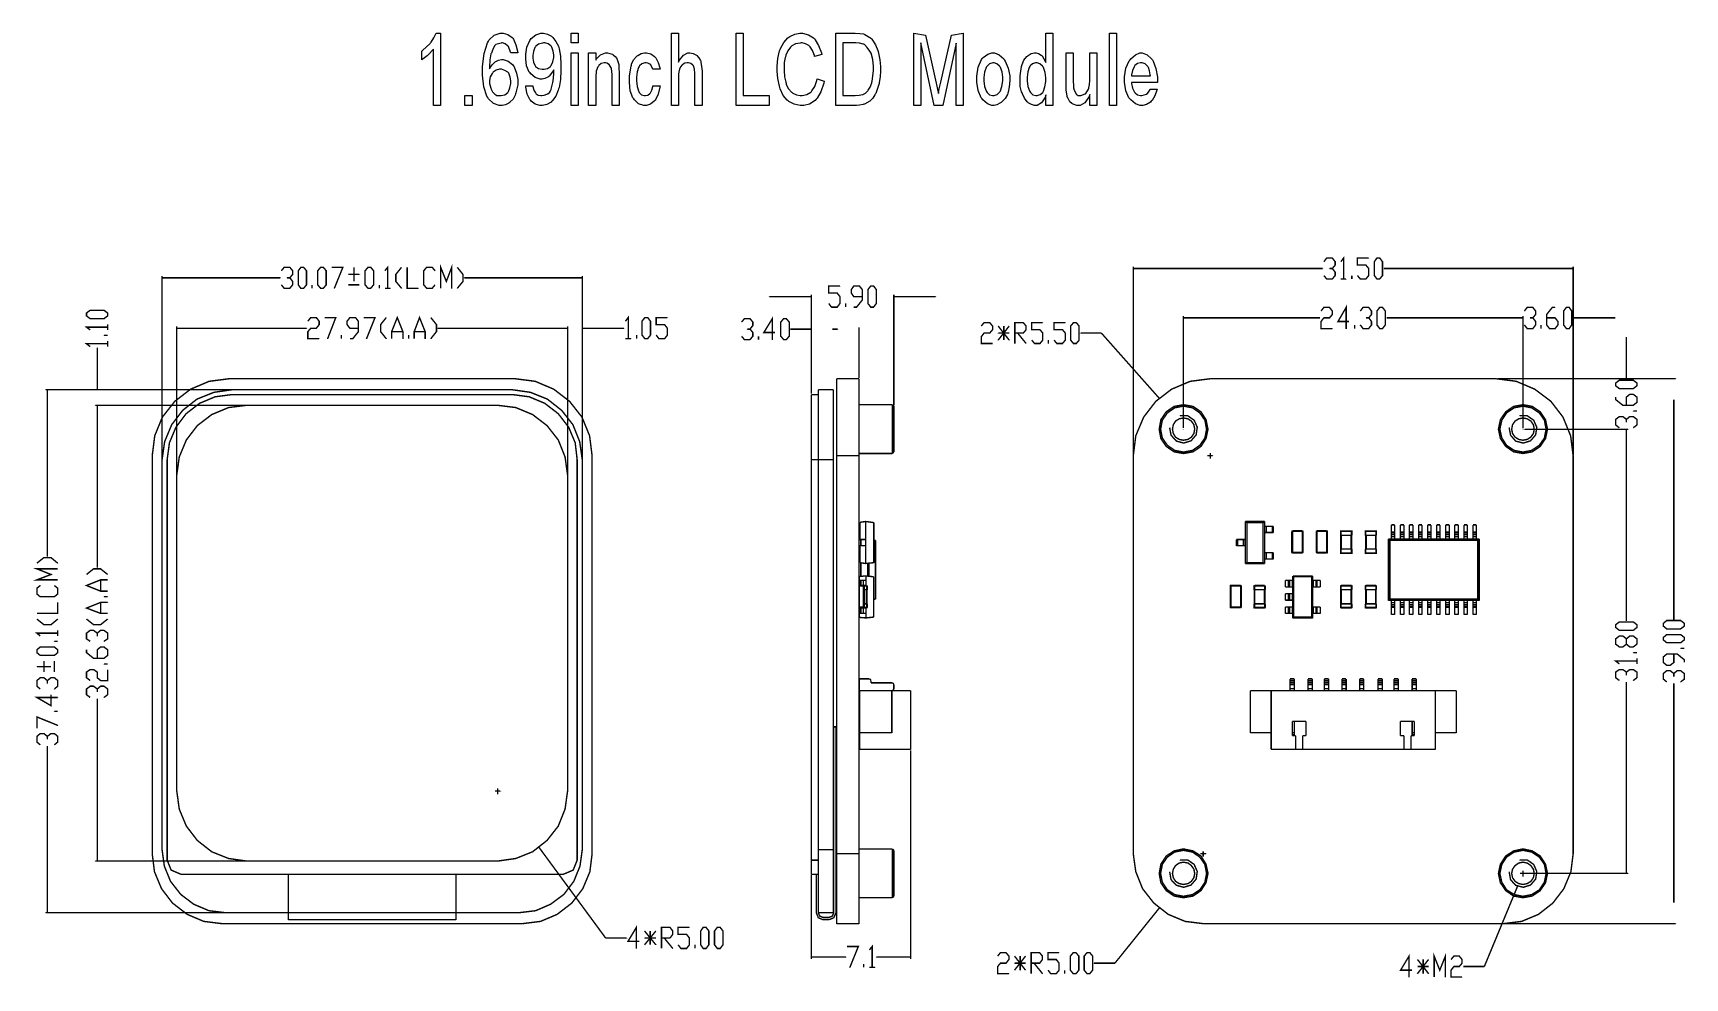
# Model space of a CAD drawing. Extents: x 0.69 to 10.45, y 1.47 to 7.05.
import ezdxf

# ---------------------------------------------------------------- set-up
doc = ezdxf.new("R2010")
doc.units = 0
doc.layers.get('0').update_dxf_attribs({"linetype": 'CONTINUOUS'})

msp = doc.modelspace()

# ---------------------------------------------------------------- linework, layer by layer
at = {"color": 0}
for points in [[(3.09782, 6.62337), (3.05615, 6.62337), (3.05615, 6.95692), (3.05404, 6.95394), (3.02653, 6.92393), (3.02317, 6.9209), (3.01904, 6.91749), (3.00282, 6.90457), (2.98942, 6.89551), (2.98671, 6.89399), (2.98671, 6.94433), (2.99169, 6.94764), (3.03526, 6.98936), (3.03901, 6.99425), (3.04189, 6.99837), (3.05692, 7.02208), (3.06933, 7.04676), (3.0709, 7.05132), (3.09782, 7.05132), (3.09782, 6.62337)], [(3.5541, 6.93457), (3.51243, 6.93457), (3.51156, 6.93858), (3.4994, 6.97163), (3.49789, 6.97364), (3.49414, 6.97661), (3.47874, 6.98774), (3.46408, 6.99294), (3.45925, 6.99294), (3.456, 6.99224), (3.42344, 6.98264), (3.41997, 6.98058), (3.41769, 6.97711), (3.40836, 6.95947), (3.40001, 6.93847), (3.39828, 6.93326), (3.39561, 6.92774), (3.38894, 6.89393), (3.38747, 6.85053), (3.38743, 6.84017), (3.38971, 6.84418), (3.40256, 6.86372), (3.41754, 6.87978), (3.42085, 6.88206), (3.42367, 6.88363), (3.44054, 6.89122), (3.45714, 6.89572), (3.46272, 6.89572), (3.46853, 6.89501), (3.49713, 6.88547), (3.52294, 6.86501), (3.5274, 6.85883), (3.53174, 6.85161), (3.54725, 6.81483), (3.5541, 6.7761), (3.5541, 6.76313), (3.5541, 6.74522), (3.5434, 6.69706), (3.54129, 6.69151), (3.53907, 6.685), (3.52593, 6.66081), (3.50982, 6.64388), (3.50612, 6.64094), (3.50174, 6.63775), (3.48128, 6.62733), (3.46181, 6.62337), (3.45535, 6.62337), (3.44396, 6.62337), (3.40983, 6.63519), (3.38146, 6.66282), (3.37636, 6.67068), (3.37099, 6.67811), (3.35303, 6.73264), (3.34576, 6.80322), (3.34576, 6.82671), (3.34576, 6.85265), (3.35439, 6.93044), (3.37468, 6.99414), (3.38049, 7.00336), (3.38493, 7.01096), (3.41515, 7.03874), (3.45031, 7.05132), (3.46208, 7.05132), (3.46799, 7.0504), (3.49615, 7.04215), (3.52067, 7.0255), (3.52479, 7.02029), (3.52783, 7.01449), (3.54281, 6.98247), (3.55328, 6.94374), (3.5541, 6.93457)], [(3.60086, 6.74013), (3.64253, 6.74013), (3.64328, 6.73454), (3.64936, 6.71283), (3.65831, 6.69775), (3.66054, 6.69542), (3.66238, 6.69293), (3.67513, 6.68485), (3.68972, 6.68175), (3.69461, 6.68175), (3.69667, 6.68153), (3.71078, 6.68386), (3.72629, 6.68989), (3.72911, 6.69151), (3.73167, 6.69217), (3.74262, 6.70156), (3.75017, 6.71528), (3.75103, 6.71799), (3.75092, 6.71983), (3.75489, 6.73622), (3.7609, 6.7584), (3.76188, 6.76313), (3.76215, 6.76785), (3.76774, 6.80974), (3.76774, 6.82368), (3.76768, 6.82379), (3.76753, 6.83296), (3.76753, 6.8341), (3.76557, 6.82981), (3.73936, 6.79671), (3.73606, 6.79417), (3.73188, 6.79129), (3.71414, 6.78228), (3.69835, 6.77897), (3.69308, 6.77897), (3.68587, 6.77875), (3.65625, 6.78782), (3.632, 6.80974), (3.62756, 6.81586), (3.62201, 6.82107), (3.6059, 6.85726), (3.60086, 6.89914), (3.60086, 6.91308), (3.60086, 6.92681), (3.60792, 6.96783), (3.62451, 7.00706), (3.62929, 7.01335), (3.63396, 7.01958), (3.66118, 7.04172), (3.69065, 7.05132), (3.70047, 7.05132), (3.7054, 7.0504), (3.72965, 7.04438), (3.75261, 7.03288), (3.75689, 7.02919), (3.7609, 7.02528), (3.77914, 7.00217), (3.79372, 6.97331), (3.79596, 6.96647), (3.79807, 6.95893), (3.80578, 6.91553), (3.80919, 6.8654), (3.80919, 6.84864), (3.80919, 6.83051), (3.80578, 6.77615), (3.79779, 6.72874), (3.79551, 6.72081), (3.79324, 6.71289), (3.77865, 6.67888), (3.7596, 6.6525), (3.75515, 6.64833), (3.75054, 6.64328), (3.72592, 6.62825), (3.70079, 6.62337), (3.69243, 6.62337), (3.68349, 6.62337), (3.65663, 6.63103), (3.63396, 6.64887), (3.62993, 6.65397), (3.62582, 6.65886), (3.6104, 6.69049), (3.60167, 6.7309), (3.60086, 6.74013)], [(3.8699, 6.99294), (3.8699, 7.05132), (3.91157, 7.05132), (3.91157, 6.99294), (3.8699, 6.99294)], [(4.46246, 6.62337), (4.46246, 7.05132), (4.50412, 7.05132), (4.50412, 6.87967), (4.50836, 6.88829), (4.53299, 6.92008), (4.55968, 6.93457), (4.56858, 6.93457), (4.57178, 6.93414), (4.58974, 6.9305), (4.6071, 6.92339), (4.61003, 6.92111), (4.61225, 6.9184), (4.62414, 6.90457), (4.63411, 6.88835), (4.63542, 6.88444), (4.63612, 6.87961), (4.64031, 6.85433), (4.64301, 6.82585), (4.64301, 6.81629), (4.64301, 6.62337), (4.60135, 6.62337), (4.60135, 6.8061), (4.60135, 6.81396), (4.59847, 6.83751), (4.5919, 6.85672), (4.59006, 6.85949), (4.58794, 6.86231), (4.57607, 6.87201), (4.56261, 6.87619), (4.55817, 6.87619), (4.55453, 6.87597), (4.54161, 6.87299), (4.53136, 6.86681), (4.52908, 6.8649), (4.52588, 6.86263), (4.51611, 6.85113), (4.51074, 6.83778), (4.50976, 6.83453), (4.50836, 6.83111), (4.50483, 6.81119), (4.50412, 6.78868), (4.50412, 6.78114), (4.50412, 6.62337), (4.46246, 6.62337)], [(4.84517, 6.62337), (4.84517, 7.05132), (4.88683, 7.05132), (4.88683, 6.68175), (5.03961, 6.68175), (5.03961, 6.62337), (4.84517, 6.62337)], [(5.32249, 6.77983), (5.36415, 6.76682), (5.36199, 6.75483), (5.34581, 6.70464), (5.32269, 6.66624), (5.31706, 6.66004), (5.31071, 6.65321), (5.27826, 6.63146), (5.24501, 6.62337), (5.23394, 6.62337), (5.22211, 6.62337), (5.18674, 6.63015), (5.15657, 6.646), (5.15126, 6.6505), (5.14518, 6.65397), (5.12213, 6.68229), (5.10563, 6.72092), (5.10286, 6.72949), (5.09988, 6.73736), (5.09011, 6.78196), (5.08637, 6.82579), (5.08637, 6.84039), (5.08637, 6.85531), (5.09082, 6.90001), (5.10135, 6.94542), (5.10439, 6.95344), (5.10704, 6.96061), (5.12587, 6.99447), (5.15044, 7.02225), (5.15603, 7.02636), (5.16162, 7.03054), (5.19129, 7.04508), (5.22032, 7.05132), (5.23004, 7.05132), (5.23725, 7.0504), (5.27149, 7.04161), (5.30165, 7.02365), (5.30686, 7.01812), (5.31104, 7.0121), (5.33176, 6.97738), (5.34819, 6.93446), (5.35026, 6.92437), (5.3086, 6.91243), (5.30686, 6.91857), (5.29574, 6.94754), (5.28153, 6.97071), (5.27821, 6.97385), (5.27393, 6.97678), (5.25424, 6.98779), (5.2346, 6.99294), (5.22808, 6.99294), (5.22206, 6.99224), (5.19596, 6.9866), (5.17404, 6.97526), (5.17014, 6.97168), (5.16624, 6.96804), (5.15022, 6.94667), (5.13894, 6.92057), (5.13737, 6.91461), (5.13504, 6.90756), (5.12918, 6.87646), (5.12804, 6.84944), (5.12804, 6.84039), (5.12804, 6.82867), (5.13097, 6.79346), (5.13781, 6.76085), (5.13976, 6.75467), (5.14074, 6.74804), (5.15326, 6.72185), (5.1721, 6.70281), (5.17622, 6.69976), (5.17979, 6.69618), (5.20128, 6.68539), (5.22282, 6.68175), (5.23004, 6.68175), (5.23546, 6.68153), (5.26183, 6.68761), (5.28543, 6.70236), (5.2895, 6.70649), (5.29281, 6.70947), (5.30875, 6.73551), (5.32101, 6.77175), (5.32249, 6.77983)], [(5.43365, 6.62337), (5.43365, 7.05132), (5.54368, 7.05132), (5.54878, 7.0504), (5.57482, 7.04839), (5.59722, 7.04628), (5.60053, 7.04525), (5.60504, 7.0434), (5.64393, 7.01833), (5.64719, 7.01465), (5.65099, 7.00971), (5.66868, 6.98178), (5.68289, 6.94894), (5.68494, 6.94151), (5.6869, 6.93306), (5.69417, 6.89225), (5.69754, 6.85286), (5.69754, 6.83974), (5.69754, 6.82801), (5.69542, 6.79269), (5.69049, 6.75944), (5.68907, 6.75315), (5.68718, 6.74647), (5.67865, 6.7181), (5.66938, 6.69499), (5.66715, 6.69086), (5.66401, 6.68582), (5.65181, 6.66743), (5.64068, 6.6544), (5.63807, 6.65201), (5.6346, 6.64963), (5.60379, 6.63178), (5.6001, 6.63053), (5.59521, 6.62875), (5.57438, 6.62429), (5.55524, 6.62337), (5.54889, 6.62337), (5.43365, 6.62337)], [(5.89453, 6.62337), (5.89453, 7.05132), (5.96397, 7.03851), (6.02756, 6.75553), (6.02832, 6.7481), (6.03407, 6.71864), (6.03965, 6.69732), (6.04036, 6.6939), (6.04053, 6.69764), (6.04519, 6.7219), (6.05268, 6.75342), (6.05425, 6.76074), (6.11675, 7.03851), (6.18619, 7.05132), (6.18619, 6.62337), (6.14453, 6.62337), (6.14453, 6.99143), (6.06597, 6.62337), (6.01519, 6.62337), (5.93619, 6.99294), (5.93619, 6.62337), (5.89453, 6.62337)], [(6.67546, 6.62337), (6.67546, 6.68565), (6.67204, 6.67475), (6.65018, 6.63813), (6.62403, 6.62337), (6.61535, 6.62337), (6.60883, 6.62337), (6.58936, 6.62825), (6.5714, 6.63965), (6.56782, 6.6429), (6.56392, 6.64572), (6.54824, 6.66581), (6.53635, 6.69194), (6.5344, 6.69781), (6.53147, 6.70329), (6.52414, 6.73514), (6.52268, 6.76785), (6.52268, 6.77875), (6.52268, 6.79899), (6.53168, 6.85368), (6.53353, 6.85969), (6.53444, 6.86572), (6.54585, 6.89171), (6.56267, 6.91206), (6.56629, 6.91525), (6.56976, 6.91846), (6.58919, 6.92974), (6.60861, 6.93457), (6.61513, 6.93457), (6.61762, 6.93414), (6.6326, 6.9299), (6.64768, 6.92139), (6.65028, 6.91872), (6.65261, 6.91585), (6.67383, 6.88178), (6.67546, 6.8775), (6.67546, 7.05132), (6.71712, 7.05132), (6.71712, 6.62337), (6.67546, 6.62337)], [(7.05094, 6.62337), (7.05094, 7.05132), (7.09261, 7.05132), (7.09261, 6.62337), (7.05094, 6.62337)], [(3.76753, 6.91439), (3.76753, 6.9221), (3.76394, 6.9451), (3.75558, 6.96815), (3.75319, 6.97168), (3.74968, 6.97515), (3.73269, 6.98753), (3.71322, 6.99294), (3.70676, 6.99294), (3.70057, 6.99224), (3.67708, 6.98622), (3.66075, 6.97396), (3.65815, 6.97017), (3.65539, 6.96528), (3.64615, 6.94228), (3.64253, 6.91878), (3.64253, 6.91092), (3.64253, 6.90321), (3.64615, 6.88004), (3.65479, 6.86117), (3.65728, 6.85775), (3.65967, 6.85335), (3.6766, 6.84093), (3.6984, 6.83735), (3.70568, 6.83735), (3.70953, 6.83692), (3.72939, 6.84174), (3.74724, 6.85439), (3.75017, 6.85775), (3.75217, 6.86014), (3.76183, 6.88058), (3.76753, 6.90597), (3.76753, 6.91439)], [(3.8699, 6.62337), (3.8699, 6.93457), (3.91157, 6.93457), (3.91157, 6.62337), (3.8699, 6.62337)], [(3.97276, 6.62337), (3.97276, 6.93457), (4.01443, 6.93457), (4.01443, 6.89139), (4.01828, 6.89828), (4.04275, 6.92329), (4.07178, 6.93457), (4.08149, 6.93457), (4.08365, 6.93414), (4.09814, 6.93137), (4.11356, 6.92626), (4.11621, 6.92458), (4.11849, 6.92219), (4.12961, 6.91206), (4.13878, 6.90147), (4.14008, 6.89876), (4.14133, 6.89513), (4.15082, 6.86447), (4.15136, 6.86079), (4.15067, 6.85829), (4.15132, 6.84093), (4.15332, 6.81825), (4.15332, 6.81065), (4.15332, 6.62337), (4.11165, 6.62337), (4.11165, 6.79915), (4.11165, 6.80539), (4.11057, 6.824), (4.10818, 6.84119), (4.10753, 6.84364), (4.10607, 6.84517), (4.10075, 6.85558), (4.09494, 6.86589), (4.09321, 6.86729), (4.09065, 6.86817), (4.08074, 6.87299), (4.07183, 6.87619), (4.0689, 6.87619), (4.06413, 6.87597), (4.0466, 6.87088), (4.03321, 6.8596), (4.03049, 6.85622), (4.02761, 6.85206), (4.01812, 6.82628), (4.01443, 6.79243), (4.01443, 6.78114), (4.01443, 6.62337), (3.97276, 6.62337)], [(4.35292, 6.74013), (4.39458, 6.74013), (4.39361, 6.73058), (4.38444, 6.69065), (4.36942, 6.65961), (4.3655, 6.6544), (4.36057, 6.64899), (4.33794, 6.63075), (4.31565, 6.62337), (4.30821, 6.62337), (4.29824, 6.62337), (4.26844, 6.63336), (4.24414, 6.65668), (4.23986, 6.66331), (4.23454, 6.66894), (4.21897, 6.71039), (4.21403, 6.76101), (4.21403, 6.77789), (4.21403, 6.79899), (4.22342, 6.85628), (4.22532, 6.86231), (4.22624, 6.86811), (4.23812, 6.89367), (4.25592, 6.91357), (4.25982, 6.91656), (4.26335, 6.91943), (4.28347, 6.9299), (4.3035, 6.93457), (4.31017, 6.93457), (4.31483, 6.93414), (4.3399, 6.92751), (4.3629, 6.91342), (4.3666, 6.90918), (4.36908, 6.90429), (4.38282, 6.8775), (4.39356, 6.84511), (4.39458, 6.83735), (4.35292, 6.83735), (4.35215, 6.84017), (4.33914, 6.86486), (4.33729, 6.86643), (4.33436, 6.86751), (4.32324, 6.87289), (4.31326, 6.87619), (4.30994, 6.87619), (4.30485, 6.87597), (4.28646, 6.87007), (4.27317, 6.85688), (4.27067, 6.85297), (4.26807, 6.84853), (4.25928, 6.82206), (4.25569, 6.7901), (4.25569, 6.7794), (4.25569, 6.76828), (4.25917, 6.73481), (4.26742, 6.70888), (4.26981, 6.70497), (4.27214, 6.70008), (4.28608, 6.68604), (4.30171, 6.68175), (4.30692, 6.68175), (4.30914, 6.68153), (4.32238, 6.685), (4.33524, 6.69368), (4.33729, 6.69607), (4.33832, 6.69819), (4.34581, 6.71386), (4.35238, 6.73519), (4.35292, 6.74013)], [(5.47532, 6.68175), (5.54432, 6.68175), (5.54856, 6.68153), (5.57129, 6.68326), (5.59164, 6.68793), (5.59467, 6.68913), (5.597, 6.68956), (5.60997, 6.697), (5.6219, 6.70811), (5.62375, 6.71039), (5.62549, 6.71326), (5.63607, 6.73236), (5.646, 6.75646), (5.6474, 6.76183), (5.64833, 6.76611), (5.65306, 6.79596), (5.65587, 6.82932), (5.65587, 6.84039), (5.65587, 6.85422), (5.65164, 6.89572), (5.64193, 6.93278), (5.63917, 6.93847), (5.63542, 6.94347), (5.61931, 6.96615), (5.60271, 6.98296), (5.59879, 6.98492), (5.59483, 6.98622), (5.57465, 6.99089), (5.55106, 6.99294), (5.54324, 6.99294), (5.47532, 6.99294), (5.47532, 6.68175)], [(6.26753, 6.77897), (6.26753, 6.79693), (6.2755, 6.85064), (6.29428, 6.89497), (6.29964, 6.90158), (6.30485, 6.90707), (6.33214, 6.92626), (6.35656, 6.93457), (6.36475, 6.93457), (6.37071, 6.93414), (6.39936, 6.92318), (6.42626, 6.89899), (6.43137, 6.89182), (6.43554, 6.88439), (6.4529, 6.84289), (6.46197, 6.79824), (6.46197, 6.78331), (6.46197, 6.771), (6.45888, 6.73406), (6.45182, 6.70111), (6.44982, 6.69521), (6.44764, 6.68913), (6.43397, 6.66385), (6.41581, 6.64464), (6.4114, 6.6416), (6.40657, 6.63824), (6.38596, 6.62739), (6.37001, 6.62337), (6.36475, 6.62337), (6.35596, 6.62337), (6.32975, 6.6334), (6.30296, 6.65685), (6.2979, 6.66351), (6.29258, 6.66922), (6.27474, 6.71094), (6.26753, 6.76199), (6.26753, 6.77897)], [(6.93468, 6.62337), (6.93468, 6.68847), (6.93056, 6.67686), (6.90565, 6.63846), (6.87728, 6.62337), (6.86783, 6.62337), (6.8591, 6.62337), (6.83561, 6.63189), (6.8329, 6.63357), (6.82943, 6.6345), (6.81771, 6.64404), (6.81033, 6.65701), (6.80903, 6.65961), (6.80658, 6.66157), (6.80067, 6.67606), (6.7985, 6.69412), (6.79796, 6.69781), (6.79742, 6.69993), (6.79606, 6.7169), (6.79579, 6.73888), (6.79579, 6.74621), (6.79579, 6.93457), (6.83746, 6.93457), (6.83746, 6.77485), (6.83746, 6.76644), (6.83794, 6.7411), (6.83925, 6.72526), (6.83963, 6.72299), (6.83996, 6.71957), (6.85172, 6.69444), (6.85351, 6.6926), (6.85508, 6.68967), (6.86513, 6.68278), (6.87625, 6.68175), (6.87999, 6.68175), (6.88249, 6.68153), (6.90701, 6.69119), (6.90929, 6.69303), (6.9114, 6.69493), (6.92785, 6.72043), (6.92882, 6.72364), (6.9291, 6.72667), (6.93218, 6.74707), (6.93468, 6.77165), (6.93468, 6.77983), (6.93468, 6.93457), (6.97635, 6.93457), (6.97635, 6.62337), (6.93468, 6.62337)], [(7.29226, 6.7206), (7.33306, 6.7206), (7.33057, 6.71289), (7.31836, 6.67953), (7.30246, 6.65306), (7.29813, 6.64876), (7.29329, 6.64361), (7.26986, 6.62831), (7.24772, 6.62337), (7.2404, 6.62337), (7.23156, 6.62337), (7.20503, 6.6334), (7.17763, 6.65685), (7.17225, 6.66351), (7.16644, 6.66922), (7.1474, 6.71044), (7.13992, 6.7601), (7.13992, 6.77658), (7.13992, 6.79324), (7.14806, 6.84321), (7.16704, 6.88624), (7.17247, 6.89312), (7.17751, 6.89958), (7.20469, 6.9235), (7.22999, 6.93457), (7.23844, 6.93457), (7.24451, 6.93414), (7.27344, 6.92329), (7.29997, 6.89931), (7.30485, 6.89225), (7.30875, 6.88482), (7.32547, 6.84093), (7.33436, 6.79042), (7.33436, 6.77354), (7.33436, 6.77007), (7.33415, 6.76124), (7.33415, 6.75965), (7.18158, 6.75965), (7.18186, 6.75244), (7.18696, 6.72488), (7.19706, 6.70508), (7.19982, 6.70171), (7.20221, 6.69764), (7.21767, 6.68565), (7.23486, 6.68175), (7.24061, 6.68175), (7.24333, 6.68153), (7.26947, 6.68935), (7.27165, 6.69086), (7.27322, 6.69146), (7.28244, 6.7015), (7.29096, 6.71724), (7.29226, 6.7206)], [(3.38743, 6.76357), (3.38743, 6.75319), (3.39447, 6.72542), (3.39589, 6.72211), (3.3966, 6.71869), (3.40429, 6.70454), (3.4145, 6.69368), (3.4165, 6.69194), (3.41835, 6.68918), (3.43115, 6.68267), (3.44683, 6.68175), (3.4521, 6.68175), (3.4566, 6.68153), (3.47825, 6.68668), (3.49571, 6.69949), (3.4981, 6.70301), (3.49935, 6.70578), (3.50711, 6.72711), (3.51243, 6.75282), (3.51243, 6.76139), (3.51243, 6.76888), (3.50885, 6.79124), (3.50065, 6.81358), (3.49832, 6.81694), (3.49479, 6.81928), (3.4776, 6.83062), (3.45731, 6.83735), (3.45057, 6.83735), (3.44553, 6.83692), (3.42529, 6.83154), (3.4089, 6.82036), (3.40588, 6.81694), (3.4024, 6.8125), (3.39144, 6.79178), (3.38743, 6.77061), (3.38743, 6.76357)], [(6.30919, 6.77897), (6.30919, 6.76828), (6.3131, 6.73611), (6.32238, 6.71013), (6.32503, 6.70606), (6.32747, 6.7009), (6.34261, 6.68619), (6.35921, 6.68175), (6.36475, 6.68175), (6.36871, 6.68153), (6.38656, 6.6875), (6.40181, 6.70204), (6.40446, 6.70606), (6.40608, 6.70904), (6.41482, 6.73529), (6.42031, 6.76921), (6.42031, 6.78049), (6.42031, 6.79075), (6.41624, 6.82135), (6.4069, 6.84788), (6.40424, 6.85189), (6.40061, 6.85542), (6.38493, 6.86936), (6.36979, 6.87619), (6.36475, 6.87619), (6.36074, 6.87597), (6.34283, 6.86985), (6.32764, 6.85612), (6.32503, 6.85211), (6.32221, 6.84754), (6.31288, 6.82096), (6.30919, 6.7895), (6.30919, 6.77897)], [(6.56435, 6.77897), (6.56435, 6.76824), (6.56847, 6.73589), (6.57824, 6.7099), (6.58106, 6.70583), (6.58361, 6.70074), (6.5989, 6.68614), (6.61513, 6.68175), (6.62056, 6.68175), (6.62429, 6.68153), (6.64154, 6.68718), (6.65668, 6.70096), (6.6594, 6.70475), (6.66108, 6.70763), (6.66992, 6.73253), (6.67546, 6.7646), (6.67546, 6.77528), (6.67546, 6.78618), (6.67139, 6.81879), (6.66189, 6.84765), (6.65918, 6.85167), (6.65549, 6.85525), (6.63954, 6.86931), (6.62414, 6.87619), (6.61903, 6.87619), (6.61404, 6.87597), (6.59592, 6.87001), (6.58257, 6.85667), (6.57997, 6.85275), (6.57721, 6.84831), (6.56799, 6.82183), (6.56435, 6.78971), (6.56435, 6.77897)], [(7.18158, 6.7985), (7.29269, 6.7985), (7.29232, 6.8035), (7.28836, 6.82731), (7.28162, 6.84706), (7.27989, 6.84993), (7.27713, 6.85394), (7.26129, 6.86908), (7.24397, 6.87619), (7.23822, 6.87619), (7.23426, 6.87597), (7.21669, 6.87056), (7.20176, 6.85867), (7.19917, 6.85514), (7.19618, 6.85086), (7.18636, 6.82926), (7.18186, 6.80447), (7.18158, 6.7985)], [(3.24186, 6.62337), (3.24186, 6.68175), (3.28353, 6.68175), (3.28353, 6.62337), (3.24186, 6.62337)]]:
    msp.add_lwpolyline(points, close=True, dxfattribs=at)
at = {"color": 0, "const_width": 0.00833}
for points in [[(2.15668, 5.64665), (2.17333, 5.66667), (2.20665, 5.66667), (2.22331, 5.64665), (2.22331, 5.625), (2.20665, 5.60499), (2.19, 5.60499)], [(2.45335, 5.66667), (2.52001, 5.66667), (2.47, 5.54335)], [(2.58664, 5.58333), (2.58664, 5.66667)], [(2.58664, 5.66667), (2.58664, 5.66499)], [(2.76833, 5.64665), (2.785, 5.66667), (2.785, 5.54335)], [(2.86664, 5.66667), (2.83333, 5.625), (2.83333, 5.58333), (2.86664, 5.54335)], [(2.90001, 5.66667), (2.90001, 5.54335), (2.96669, 5.54335)], [(3.065, 5.56332), (3.04833, 5.54335), (3.01497, 5.54335), (2.99832, 5.56332), (2.99832, 5.64665), (3.01497, 5.66667), (3.04833, 5.66667), (3.065, 5.64665)], [(3.09831, 5.54335), (3.09831, 5.66667), (3.13167, 5.58333), (3.16336, 5.66667), (3.16336, 5.54335)], [(3.19667, 5.66667), (3.22999, 5.625), (3.22999, 5.58333), (3.19667, 5.54335)], [(7.19168, 4.55832), (7.19168, 5.66997)], [(7.19168, 5.66997), (7.19168, 5.66835)], [(7.19168, 5.66), (8.31168, 5.66)], [(8.31168, 5.66), (8.31168, 5.65831)], [(8.31836, 5.69997), (8.33501, 5.72168), (8.36833, 5.72168), (8.38499, 5.69997), (8.38499, 5.68001), (8.36833, 5.66), (8.35167, 5.66)], [(8.36833, 5.66), (8.38499, 5.63835), (8.38499, 5.61833), (8.36833, 5.59831), (8.33501, 5.59831), (8.31836, 5.61833)], [(8.35167, 5.66), (8.35167, 5.65831)], [(8.41835, 5.69997), (8.435, 5.72168), (8.435, 5.59831)], [(8.51665, 5.61833), (8.53331, 5.59831), (8.56668, 5.59831), (8.58333, 5.61833), (8.58333, 5.66), (8.56668, 5.68001), (8.51665, 5.68001), (8.51665, 5.72168), (8.58333, 5.72168)], [(8.58333, 5.72168), (8.58333, 5.72)], [(9.79167, 5.66), (8.67333, 5.66)], [(8.67333, 5.66), (8.67333, 5.65831)], [(9.79167, 4.55832), (9.79167, 5.66997)], [(9.79167, 5.66997), (9.79167, 5.66835)], [(1.45167, 4.535), (1.45167, 5.61501)], [(1.45167, 5.61501), (1.45167, 5.61333)], [(1.45167, 5.60499), (2.15001, 5.60499)], [(2.15001, 5.60499), (2.15001, 5.60335)], [(2.20665, 5.60499), (2.22331, 5.58333), (2.22331, 5.56332), (2.20665, 5.54335), (2.17333, 5.54335), (2.15668, 5.56332)], [(2.15668, 5.56332), (2.15668, 5.56168)], [(2.19, 5.60499), (2.19, 5.60335)], [(2.33832, 5.54335), (2.33832, 5.56332)], [(2.33832, 5.56332), (2.33832, 5.56168)], [(2.55333, 5.625), (2.61833, 5.625)], [(2.55333, 5.56332), (2.61833, 5.56332)], [(2.61833, 5.625), (2.61833, 5.62332)], [(2.61833, 5.56332), (2.61833, 5.56168)], [(2.73503, 5.54335), (2.73503, 5.56332)], [(2.73503, 5.56332), (2.73503, 5.56168)], [(3.065, 5.64665), (3.065, 5.64501)], [(3.935, 5.60499), (3.23833, 5.60499)], [(3.23833, 5.60499), (3.23833, 5.60335)], [(3.935, 4.535), (3.935, 5.61501)], [(3.935, 5.61501), (3.935, 5.61333)], [(8.31836, 5.61833), (8.31836, 5.61664)], [(8.41835, 5.59831), (8.44997, 5.59831)], [(8.435, 5.59831), (8.435, 5.59668)], [(8.44997, 5.59831), (8.44997, 5.59668)], [(8.48335, 5.59831), (8.48335, 5.61833)], [(8.48335, 5.61833), (8.48335, 5.61664)], [(2.47, 5.54335), (2.47, 5.54167)], [(2.76833, 5.54335), (2.80003, 5.54335)], [(2.785, 5.54335), (2.785, 5.54167)], [(2.80003, 5.54335), (2.80003, 5.54167)], [(2.86664, 5.54335), (2.86664, 5.54167)], [(2.96669, 5.54335), (2.96669, 5.54167)], [(3.16336, 5.54335), (3.16336, 5.54167)], [(3.19667, 5.54335), (3.19667, 5.54167)], [(5.28836, 5.49333), (5.04167, 5.49333)], [(5.04167, 5.49333), (5.04167, 5.49164)], [(5.28836, 4.91997), (5.28836, 5.50499)], [(5.28836, 5.50499), (5.28836, 5.50331)], [(5.39165, 5.45335), (5.40831, 5.43164), (5.44168, 5.43164), (5.45833, 5.45335), (5.45833, 5.49333), (5.44168, 5.51497), (5.39165, 5.51497), (5.39165, 5.55664), (5.45833, 5.55664)], [(5.45833, 5.55664), (5.45833, 5.55501)], [(5.53999, 5.43164), (5.55664, 5.43164), (5.59, 5.47331), (5.59, 5.535), (5.57335, 5.55664), (5.53999, 5.55664), (5.52501, 5.535), (5.52501, 5.51497), (5.53999, 5.49333), (5.59, 5.49333)], [(5.59, 5.49333), (5.59, 5.49164)], [(5.77669, 4.85167), (5.77669, 5.50499)], [(5.77669, 5.50499), (5.77669, 5.50331)], [(5.77669, 5.49333), (6.02333, 5.49333)], [(6.02333, 5.49333), (6.02333, 5.49164)], [(2.31332, 5.34831), (2.33003, 5.37001), (2.36333, 5.37001), (2.37999, 5.34831), (2.37999, 5.32835), (2.36333, 5.30664), (2.33003, 5.30664), (2.31332, 5.28668), (2.31332, 5.24501), (2.37999, 5.24501)], [(2.41336, 5.37001), (2.47835, 5.37001), (2.43001, 5.24501)], [(2.56168, 5.24501), (2.57835, 5.24501), (2.61165, 5.28668), (2.61165, 5.34831), (2.595, 5.37001), (2.56168, 5.37001), (2.54497, 5.34831), (2.54497, 5.32835), (2.56168, 5.30664), (2.61165, 5.30664)], [(2.64333, 5.37001), (2.71001, 5.37001), (2.66, 5.24501)], [(2.77669, 5.37001), (2.74333, 5.32835), (2.74333, 5.28668), (2.77669, 5.24501)], [(2.80832, 5.24501), (2.80832, 5.28668), (2.84169, 5.37001), (2.875, 5.28668), (2.875, 5.24501)], [(2.94168, 5.24501), (2.94168, 5.28668), (2.97331, 5.37001), (3.00667, 5.28668), (3.00667, 5.24501)], [(3.03999, 5.37001), (3.07335, 5.32835), (3.07335, 5.28668), (3.03999, 5.24501)], [(4.19, 5.34831), (4.20665, 5.37001), (4.20665, 5.24501)], [(4.37169, 5.26665), (4.38835, 5.24501), (4.42165, 5.24501), (4.43832, 5.26665), (4.43832, 5.30664), (4.42165, 5.32835), (4.37169, 5.32835), (4.37169, 5.37001), (4.43832, 5.37001)], [(4.43832, 5.37001), (4.43832, 5.36833)], [(5.07497, 5.28168), (5.00836, 5.28168), (5.05832, 5.36333), (5.05832, 5.24001)], [(5.49164, 5.43164), (5.49164, 5.45335)], [(5.49164, 5.45335), (5.49164, 5.45167)], [(7.48833, 4.71669), (7.48833, 5.37831)], [(7.48833, 5.37831), (7.48833, 5.37668)], [(7.48833, 5.36833), (8.29497, 5.36833)], [(8.29497, 5.36833), (8.29497, 5.36664)], [(8.30165, 5.40831), (8.31836, 5.43001), (8.35167, 5.43001), (8.36833, 5.40831), (8.36833, 5.38835), (8.35167, 5.36833), (8.31836, 5.36833), (8.30165, 5.34668), (8.30165, 5.30501), (8.36833, 5.30501)], [(8.46669, 5.34668), (8.40169, 5.34668), (8.44997, 5.43001), (8.44997, 5.30501)], [(8.53331, 5.40831), (8.55003, 5.43001), (8.58333, 5.43001), (8.59999, 5.40831), (8.59999, 5.38835), (8.58333, 5.36833), (8.56668, 5.36833)], [(8.58333, 5.36833), (8.59999, 5.34668), (8.59999, 5.32667), (8.58333, 5.30501), (8.55003, 5.30501), (8.53331, 5.32667)], [(8.56668, 5.36833), (8.56668, 5.36664)], [(9.49501, 5.36833), (8.69, 5.36833)], [(8.69, 5.36833), (8.69, 5.36664)], [(9.49501, 5.36833), (9.24669, 5.36833)], [(9.24669, 5.36833), (9.24669, 5.36664)], [(9.49501, 4.71669), (9.49501, 5.37831)], [(9.49501, 5.37831), (9.49501, 5.37668)], [(9.49501, 4.72168), (9.49501, 5.37831)], [(9.49501, 5.37831), (9.49501, 5.37668)], [(9.50331, 5.40831), (9.52001, 5.43001), (9.55333, 5.43001), (9.56999, 5.40831), (9.56999, 5.38835), (9.55333, 5.36833), (9.53668, 5.36833)], [(9.55333, 5.36833), (9.56999, 5.34668), (9.56999, 5.32667), (9.55333, 5.30501), (9.52001, 5.30501), (9.50331, 5.32667)], [(9.53668, 5.36833), (9.53668, 5.36664)], [(9.63499, 5.36833), (9.685, 5.36833), (9.70167, 5.34668), (9.70167, 5.32667), (9.685, 5.30501), (9.65169, 5.30501), (9.63499, 5.32667), (9.63499, 5.38835), (9.66835, 5.43001), (9.685, 5.43001)], [(9.685, 5.43001), (9.685, 5.42833)], [(9.79167, 4.72168), (9.79167, 5.37831)], [(9.79167, 5.37831), (9.79167, 5.37668)], [(9.79167, 5.36833), (10.04, 5.36833)], [(10.04, 5.36833), (10.04, 5.36664)], [(1.02669, 5.29665), (1.00499, 5.31332), (1.12999, 5.31332)], [(1.12999, 5.29665), (1.12999, 5.33003)], [(1.12999, 5.33003), (1.12999, 5.32835)], [(1.12999, 5.31332), (1.12999, 5.31168)], [(1.53836, 4.44499), (1.53836, 5.31836)], [(1.53836, 5.31836), (1.53836, 5.31668)], [(1.53836, 5.30664), (2.30664, 5.30664)], [(2.30664, 5.30664), (2.30664, 5.30501)], [(2.61165, 5.30664), (2.61165, 5.30501)], [(2.80832, 5.28668), (2.875, 5.28668)], [(2.875, 5.28668), (2.875, 5.285)], [(2.94168, 5.28668), (3.00667, 5.28668)], [(3.00667, 5.28668), (3.00667, 5.285)], [(3.84831, 5.30664), (3.08003, 5.30664)], [(3.08003, 5.30664), (3.08003, 5.30501)], [(3.84831, 5.30664), (3.59999, 5.30664)], [(3.59999, 5.30664), (3.59999, 5.30501)], [(3.84831, 4.44499), (3.84831, 5.31836)], [(3.84831, 5.31836), (3.84831, 5.31668)], [(3.84831, 5.31332), (3.84831, 5.31836)], [(3.84831, 5.31836), (3.84831, 5.31668)], [(3.84831, 5.30664), (3.84831, 5.30501)], [(3.935, 5.31332), (3.935, 5.31836)], [(3.935, 5.31836), (3.935, 5.31668)], [(3.935, 5.30664), (3.935, 5.30501)], [(3.935, 5.30664), (4.18164, 5.30664)], [(4.18164, 5.30664), (4.18164, 5.30501)], [(4.87668, 5.34332), (4.89333, 5.36333), (4.92665, 5.36333), (4.94336, 5.34332), (4.94336, 5.32335), (4.92665, 5.30165), (4.91, 5.30165)], [(4.92665, 5.30165), (4.94336, 5.28168), (4.94336, 5.25999), (4.92665, 5.24001), (4.89333, 5.24001), (4.87668, 5.25999)], [(4.91, 5.30165), (4.91, 5.30003)], [(5.28836, 5.30165), (5.16499, 5.30165)], [(5.16499, 5.30165), (5.16499, 5.30003)], [(5.28836, 4.91997), (5.28836, 5.31168)], [(5.28836, 5.31168), (5.28836, 5.31)], [(5.41336, 5.30165), (5.44499, 5.30165)], [(5.44499, 5.30165), (5.44499, 5.30003)], [(5.56999, 5.01335), (5.56999, 5.31168)], [(5.56999, 5.31168), (5.56999, 5.31)], [(6.29335, 5.31999), (6.31, 5.34), (6.34332, 5.34), (6.36003, 5.31999), (6.36003, 5.29833), (6.34332, 5.27832), (6.31, 5.27832), (6.29335, 5.25667), (6.29335, 5.21669), (6.36003, 5.21669)], [(6.45833, 5.31999), (6.39333, 5.23665)], [(6.39333, 5.31999), (6.45833, 5.23665)], [(6.45833, 5.27832), (6.39333, 5.27832)], [(6.39333, 5.27832), (6.39333, 5.27669)], [(6.42665, 5.23665), (6.42665, 5.31999)], [(6.42665, 5.31999), (6.42665, 5.31836)], [(6.49164, 5.21669), (6.49164, 5.34), (6.54167, 5.34), (6.55832, 5.31999), (6.55832, 5.29833), (6.54167, 5.27832), (6.49164, 5.27832)], [(6.49164, 5.27832), (6.49164, 5.27669)], [(6.50836, 5.27832), (6.55832, 5.21669)], [(6.59169, 5.23665), (6.60835, 5.21669), (6.63997, 5.21669), (6.65668, 5.23665), (6.65668, 5.27832), (6.63997, 5.29833), (6.59169, 5.29833), (6.59169, 5.34), (6.65668, 5.34)], [(6.65668, 5.34), (6.65668, 5.33832)], [(6.72331, 5.23665), (6.74001, 5.21669), (6.77333, 5.21669), (6.78999, 5.23665), (6.78999, 5.27832), (6.77333, 5.29833), (6.72331, 5.29833), (6.72331, 5.34), (6.78999, 5.34)], [(6.78999, 5.34), (6.78999, 5.33832)], [(7.00331, 5.27832), (6.87999, 5.27832)], [(6.87999, 5.27832), (6.87999, 5.27669)], [(7.345, 4.89333), (7.00331, 5.27832)], [(7.00331, 5.27832), (7.00331, 5.27669)], [(8.36833, 5.30501), (8.36833, 5.30333)], [(8.44997, 5.30501), (8.44997, 5.30333)], [(8.5, 5.30501), (8.5, 5.32667)], [(8.5, 5.32667), (8.5, 5.32497)], [(8.53331, 5.32667), (8.53331, 5.32497)], [(9.50331, 5.32667), (9.50331, 5.32497)], [(9.60167, 5.30501), (9.60167, 5.32667)], [(9.60167, 5.32667), (9.60167, 5.32497)], [(1.02669, 5.19835), (1.00499, 5.215), (1.12999, 5.215)], [(1.06836, 4.94336), (1.06836, 5.19168)], [(1.06836, 5.19168), (1.06836, 5.19)], [(1.12999, 5.26497), (1.10834, 5.26497)], [(1.10834, 5.26497), (1.10834, 5.26335)], [(1.12999, 5.19835), (1.12999, 5.23167)], [(1.12999, 5.23167), (1.12999, 5.22999)], [(1.12999, 5.215), (1.12999, 5.21332)], [(2.37999, 5.24501), (2.37999, 5.24333)], [(2.43001, 5.24501), (2.43001, 5.24333)], [(2.51167, 5.24501), (2.51167, 5.26665)], [(2.51167, 5.26665), (2.51167, 5.26497)], [(2.66, 5.24501), (2.66, 5.24333)], [(2.77669, 5.24501), (2.77669, 5.24333)], [(2.875, 5.24501), (2.875, 5.24333)], [(2.90831, 5.24501), (2.90831, 5.26665)], [(2.90831, 5.26665), (2.90831, 5.26497)], [(3.00667, 5.24501), (3.00667, 5.24333)], [(3.03999, 5.24501), (3.03999, 5.24333)], [(4.19, 5.24501), (4.22331, 5.24501)], [(4.20665, 5.24501), (4.20665, 5.24333)], [(4.22331, 5.24501), (4.22331, 5.24333)], [(4.25667, 5.24501), (4.25667, 5.26665)], [(4.25667, 5.26665), (4.25667, 5.26497)], [(4.87668, 5.25999), (4.87668, 5.25836)], [(4.97667, 5.24001), (4.97667, 5.25999)], [(4.97667, 5.25999), (4.97667, 5.25836)], [(5.05832, 5.24001), (5.05832, 5.23833)], [(6.36003, 5.21669), (6.36003, 5.215)], [(6.39333, 5.23665), (6.39333, 5.23503)], [(6.45833, 5.23665), (6.45833, 5.23503)], [(6.55832, 5.21669), (6.55832, 5.215)], [(6.69, 5.21669), (6.69, 5.23665)], [(6.69, 5.23665), (6.69, 5.23503)], [(10.1067, 5.00836), (10.1067, 5.25499)], [(10.1067, 5.25499), (10.1067, 5.25331)], [(1.84668, 5.00836), (1.72999, 4.99333), (1.62001, 4.94667), (1.52669, 4.875), (1.45335, 4.78168), (1.40831, 4.67165), (1.39333, 4.55333)], [(1.84668, 5.00836), (3.53999, 5.00836)], [(3.53999, 5.00836), (3.53999, 5.00667)], [(3.99333, 4.55333), (3.97835, 4.67165), (3.93332, 4.78168), (3.86003, 4.875), (3.76665, 4.94667), (3.65668, 4.99333), (3.53999, 5.00836)], [(3.53999, 5.00836), (3.53999, 5.00667)], [(5.43832, 5.00836), (5.43832, 1.78836)], [(5.56999, 5.00836), (5.43832, 5.00836)], [(5.43832, 5.00836), (5.43832, 5.00667)], [(5.56999, 5.00836), (5.56999, 1.78836)], [(5.56999, 5.00836), (5.56999, 5.00667)], [(7.64665, 5.00836), (7.52832, 4.99333), (7.41835, 4.94667), (7.32497, 4.875), (7.25331, 4.78168), (7.20665, 4.67165), (7.19168, 4.55333)], [(9.33832, 5.00836), (7.64665, 5.00836)], [(7.64665, 5.00836), (7.64665, 5.00667)], [(9.79167, 4.55333), (9.77669, 4.67165), (9.73167, 4.78168), (9.66, 4.875), (9.565, 4.94667), (9.45503, 4.99333), (9.33832, 5.00836)], [(9.33832, 5.00836), (9.33832, 5.00667)], [(9.34332, 5.00836), (9.34332, 5.00667)], [(9.34831, 5.00836), (10.3967, 5.00836)], [(10.1017, 5.00836), (10.095, 5.00836)], [(10.095, 5.00836), (10.095, 5.00667)], [(10.1067, 5.00836), (10.1067, 5.00667)], [(10.3967, 5.00836), (10.3967, 5.00667)], [(1.86003, 4.94336), (0.76335, 4.94336)], [(0.76335, 4.94336), (0.76335, 4.94168)], [(0.77333, 4.94336), (0.77333, 3.95833)], [(1.06331, 4.94336), (1.05664, 4.94336)], [(1.05664, 4.94336), (1.05664, 4.94168)], [(1.06836, 4.94336), (1.06836, 4.94168)], [(1.86501, 4.94336), (1.75836, 4.92833), (1.65831, 4.88835), (1.57335, 4.82167), (1.50836, 4.73665), (1.46669, 4.63667), (1.45167, 4.53)], [(1.86501, 4.91499), (1.76497, 4.90169), (1.67333, 4.86333), (1.59332, 4.80165), (1.53331, 4.72168), (1.49501, 4.62999), (1.48167, 4.53)], [(3.52165, 4.94336), (1.86501, 4.94336)], [(1.86501, 4.94336), (1.86501, 4.94168)], [(1.86501, 4.94336), (1.86501, 4.94168)], [(1.86501, 4.91499), (3.52165, 4.91499)], [(3.935, 4.53), (3.91997, 4.63667), (3.87999, 4.73665), (3.81332, 4.82167), (3.72835, 4.88835), (3.62831, 4.92833), (3.52165, 4.94336)], [(3.52165, 4.94336), (3.52165, 4.94168)], [(3.52165, 4.91499), (3.52165, 4.91336)], [(3.905, 4.53), (3.89333, 4.62999), (3.85499, 4.72168), (3.79335, 4.80165), (3.71332, 4.86333), (3.62169, 4.90169), (3.52165, 4.91499)], [(3.52165, 4.91499), (3.52165, 4.91336)], [(5.28836, 2.08003), (5.28836, 4.91499)], [(5.28836, 4.91499), (5.28836, 4.91336)], [(5.28836, 4.91499), (5.33003, 4.91499)], [(5.28836, 4.91499), (5.28836, 4.91336)], [(5.28836, 4.91499), (5.28836, 4.91336)], [(5.33003, 1.85335), (5.33003, 4.94336)], [(5.33003, 4.94336), (5.33003, 4.94168)], [(5.41835, 4.94336), (5.33003, 4.94336)], [(5.33003, 4.94336), (5.33003, 4.94168)], [(5.33003, 4.91499), (5.33003, 4.91336)], [(5.41835, 1.85335), (5.41835, 4.94336)], [(5.41835, 4.94336), (5.41835, 4.94168)], [(7.345, 4.89333), (7.345, 4.89165)], [(10.1067, 4.85167), (10.1067, 4.90001), (10.1267, 4.91667), (10.1467, 4.91667), (10.1683, 4.90001), (10.1683, 4.86833), (10.1467, 4.85167), (10.085, 4.85167), (10.0433, 4.88499), (10.0433, 4.90001)], [(10.0433, 4.90001), (10.0433, 4.89833)], [(10.3867, 4.88499), (10.3867, 3.58664)], [(1.94667, 4.85167), (1.05664, 4.85167)], [(1.05664, 4.85167), (1.05664, 4.84999)], [(1.06331, 4.85167), (1.05664, 4.85167)], [(1.05664, 4.85167), (1.05664, 4.84999)], [(1.06836, 4.85167), (1.06836, 3.89333)], [(1.06836, 4.85167), (1.06836, 4.84999)], [(1.06836, 4.85167), (1.06836, 4.60499)], [(1.95167, 4.85167), (1.845, 4.83832), (1.74501, 4.79665), (1.66, 4.73167), (1.595, 4.64665), (1.55333, 4.54665), (1.53836, 4.44)], [(1.95167, 4.85167), (3.435, 4.85167)], [(1.95167, 4.85167), (1.95167, 4.84999)], [(3.435, 4.85167), (3.435, 4.84999)], [(3.84831, 4.44), (3.83333, 4.54665), (3.79335, 4.64665), (3.72667, 4.73167), (3.64165, 4.79665), (3.54167, 4.83832), (3.435, 4.85167)], [(3.435, 4.85167), (3.435, 4.84999)], [(5.56999, 4.85499), (5.76833, 4.85499)], [(5.76833, 4.56668), (5.76833, 4.85499)], [(5.76833, 4.85499), (5.76833, 4.85335)], [(5.77669, 4.84668), (5.76833, 4.85499)], [(5.76833, 4.85499), (5.76833, 4.85335)], [(5.76833, 4.85499), (5.76833, 4.85335)], [(5.77669, 4.57497), (5.77669, 4.84668)], [(5.77669, 4.84668), (5.77669, 4.845)], [(5.77669, 4.84668), (5.77669, 4.845)], [(7.40668, 4.72), (7.41499, 4.67503), (7.44667, 4.63997), (7.49001, 4.62831), (7.53331, 4.64165), (7.56332, 4.67665), (7.56999, 4.72168), (7.55165, 4.76335), (7.51335, 4.78999), (7.46832, 4.78999)], [(7.46832, 4.78999), (7.46832, 4.78836)], [(9.41336, 4.72), (9.42165, 4.67503), (9.45167, 4.63997), (9.49669, 4.62831), (9.53999, 4.64165), (9.56999, 4.67665), (9.57667, 4.72168), (9.55832, 4.76335), (9.52001, 4.78999), (9.47499, 4.78999)], [(9.47499, 4.78999), (9.47499, 4.78836)], [(10.065, 4.71832), (10.0433, 4.73503), (10.0433, 4.76833), (10.065, 4.785), (10.085, 4.785), (10.1067, 4.76833), (10.1067, 4.75168)], [(10.1067, 4.76833), (10.1267, 4.785), (10.1467, 4.785), (10.1683, 4.76833), (10.1683, 4.73503), (10.1467, 4.71832)], [(10.1683, 4.81836), (10.1467, 4.81836)], [(10.1467, 4.81836), (10.1467, 4.81668)], [(7.48833, 4.71001), (7.48833, 4.70833)], [(9.49501, 4.71669), (9.49501, 4.715)], [(9.49501, 4.71001), (9.49501, 4.70833)], [(9.5, 4.71001), (9.5, 4.70833)], [(9.50499, 4.71001), (10.1166, 4.71001)], [(9.79167, 4.71669), (9.79167, 4.715)], [(10.1017, 4.71001), (10.095, 4.71001)], [(10.095, 4.71001), (10.095, 4.70833)], [(10.1067, 4.75168), (10.1067, 4.75)], [(10.1067, 4.71001), (10.1067, 3.57835)], [(10.1067, 4.71001), (10.1067, 4.70833)], [(10.1067, 4.71001), (10.1067, 4.46332)], [(10.1166, 4.71001), (10.1166, 4.70833)], [(10.1467, 4.71832), (10.1467, 4.71669)], [(1.06836, 4.60499), (1.06836, 4.60335)], [(1.39333, 2.20167), (1.39333, 4.55333)], [(1.39333, 4.55333), (1.39333, 4.55165)], [(1.39333, 4.55333), (1.39333, 4.55165)], [(1.45167, 4.53), (1.45167, 2.22499)], [(1.45167, 4.53), (1.45167, 4.52832)], [(1.45167, 4.53), (1.45167, 4.52832)], [(1.48167, 2.16336), (1.48167, 4.53)], [(1.48167, 4.53), (1.48167, 4.52832)], [(1.48167, 4.53), (1.48167, 4.52832)], [(3.905, 4.53), (3.905, 2.16336)], [(3.935, 2.22499), (3.935, 4.53)], [(3.935, 4.53), (3.935, 4.52832)], [(3.935, 4.53), (3.935, 4.52832)], [(3.99333, 4.55333), (3.99333, 2.20167)], [(5.28836, 4.53), (5.41835, 4.53)], [(5.41835, 4.53), (5.41835, 4.52832)], [(5.56999, 4.55333), (5.43832, 4.55333)], [(5.43832, 4.55333), (5.43832, 4.55165)], [(5.56999, 4.56668), (5.76833, 4.56668)], [(5.77669, 4.57497), (5.76833, 4.56668)], [(5.76833, 4.56668), (5.76833, 4.565)], [(5.76833, 4.56668), (5.76833, 4.565)], [(7.19168, 4.55333), (7.19168, 2.20167)], [(7.19168, 4.55333), (7.19168, 4.55165)], [(7.19168, 4.55333), (7.19168, 4.55165)], [(7.62999, 4.55333), (7.66168, 4.55333)], [(7.64665, 4.56999), (7.64665, 4.53836)], [(7.64665, 4.55333), (7.64665, 4.55165)], [(7.64665, 4.53836), (7.64665, 4.53668)], [(7.66168, 4.55333), (7.66168, 4.55165)], [(9.79167, 2.20167), (9.79167, 4.55333)], [(9.79167, 4.55333), (9.79167, 4.55165)], [(9.79167, 4.55333), (9.79167, 4.55165)], [(1.53836, 2.57167), (1.53836, 4.44)], [(1.53836, 4.44), (1.53836, 4.43832)], [(1.53836, 4.44), (1.53836, 4.43832)], [(1.53836, 4.44), (1.53836, 4.43832)], [(3.84831, 4.44), (3.84831, 2.57167)], [(3.84831, 4.44), (3.84831, 4.43832)], [(10.1067, 4.46332), (10.1067, 4.46164)], [(5.56999, 4.14501), (5.57667, 4.14501)], [(5.56999, 4.13667), (5.57667, 4.13667)], [(5.57667, 4.09999), (5.56999, 4.09999)], [(5.56999, 4.09999), (5.56999, 4.09831)], [(5.57335, 4.05832), (5.57335, 4.09999)], [(5.57335, 4.09999), (5.57335, 4.09831)], [(5.61003, 4.16499), (5.57667, 4.16)], [(5.57667, 4.05832), (5.57667, 4.16)], [(5.57667, 4.16), (5.57667, 4.15831)], [(5.57667, 4.16), (5.57667, 4.15831)], [(5.57667, 4.14501), (5.57667, 4.14333)], [(5.57667, 4.13667), (5.57667, 4.13499)], [(5.61003, 4.05832), (5.61003, 4.16499)], [(5.61003, 4.16499), (5.61003, 4.16336)], [(5.61003, 3.91667), (5.61003, 4.16499)], [(5.61003, 4.16499), (5.61003, 4.16336)], [(5.61003, 4.16499), (5.61003, 4.16336)], [(5.65831, 4.15831), (5.61003, 4.16499)], [(5.61003, 4.16499), (5.61003, 4.16336)], [(5.65831, 3.92165), (5.65831, 4.15831)], [(5.65831, 4.15831), (5.65831, 4.15668)], [(7.85335, 3.91667), (7.85335, 4.16499)], [(7.85335, 4.16499), (7.85335, 4.16336)], [(7.86333, 4.15831), (7.85335, 4.16499)], [(7.85335, 4.16499), (7.85335, 4.16336)], [(7.96832, 4.16499), (7.85335, 4.16499)], [(7.85335, 4.16499), (7.85335, 4.16336)], [(7.86333, 3.92165), (7.86333, 4.15831)], [(7.86333, 4.15831), (7.86333, 4.15668)], [(7.86333, 4.15831), (7.95833, 4.15831)], [(7.96832, 4.16499), (7.95833, 4.15831)], [(7.95833, 4.15831), (7.95833, 4.15668)], [(7.95833, 3.92165), (7.95833, 4.15831)], [(7.95833, 4.15831), (7.95833, 4.15668)], [(7.95833, 4.15831), (7.95833, 4.15668)], [(7.96832, 3.91667), (7.96832, 4.16499)], [(7.96832, 4.16499), (7.96832, 4.16336)], [(7.96832, 4.13667), (8.02001, 4.13667)], [(7.96832, 4.09999), (8.02001, 4.09999)], [(7.97835, 4.09999), (7.97835, 4.13667)], [(7.97835, 4.13667), (7.97835, 4.13499)], [(8.01335, 4.13667), (8.01335, 4.09999)], [(8.01335, 4.09999), (8.01335, 4.09831)], [(8.02001, 4.09999), (8.02001, 4.13667)], [(8.02001, 4.13667), (8.02001, 4.13499)], [(8.02001, 4.13667), (8.02001, 4.13499)], [(8.02001, 4.09999), (8.02001, 4.09831)], [(8.13336, 4.11003), (8.12999, 4.10835), (8.12831, 4.10667)], [(8.12831, 4.10667), (8.12831, 3.98167)], [(8.12831, 4.10667), (8.19499, 4.10667)], [(8.12831, 4.10667), (8.12831, 4.10499)], [(8.13336, 3.97835), (8.13336, 4.11003)], [(8.13336, 4.11003), (8.13336, 4.10835)], [(8.19168, 4.11003), (8.13336, 4.11003)], [(8.13336, 4.11003), (8.13336, 4.10835)], [(8.19168, 4.11003), (8.19168, 3.97835)], [(8.19499, 4.10667), (8.19336, 4.10835), (8.19168, 4.11003)], [(8.19168, 4.11003), (8.19168, 4.10835)], [(8.19499, 3.98167), (8.19499, 4.10667)], [(8.19499, 4.10667), (8.19499, 4.10499)], [(8.19499, 4.10667), (8.19499, 4.10499)], [(8.27669, 4.11003), (8.27501, 4.10835), (8.27333, 4.10667)], [(8.27333, 4.10667), (8.27333, 3.98167)], [(8.27333, 4.10667), (8.33832, 4.10667)], [(8.27333, 4.10667), (8.27333, 4.10499)], [(8.27669, 3.97835), (8.27669, 4.11003)], [(8.27669, 4.11003), (8.27669, 4.10835)], [(8.33501, 4.11003), (8.27669, 4.11003)], [(8.27669, 4.11003), (8.27669, 4.10835)], [(8.33501, 4.11003), (8.33501, 3.97835)], [(8.33832, 4.10667), (8.33832, 4.10835), (8.33501, 4.11003)], [(8.33501, 4.11003), (8.33501, 4.10835)], [(8.33832, 3.98167), (8.33832, 4.10667)], [(8.33832, 4.10667), (8.33832, 4.10499)], [(8.33832, 4.10667), (8.33832, 4.10499)], [(8.41997, 4.10835), (8.41835, 4.10835), (8.41835, 4.10667)], [(8.41835, 4.10667), (8.41835, 4.08333)], [(8.41835, 4.10667), (8.48335, 4.10667)], [(8.41835, 4.10667), (8.41835, 4.10499)], [(8.41997, 4.08333), (8.41997, 4.10835)], [(8.41997, 4.10835), (8.41997, 4.10667)], [(8.48167, 4.10835), (8.41997, 4.10835)], [(8.41997, 4.10835), (8.41997, 4.10667)], [(8.48167, 4.10835), (8.48167, 4.08333)], [(8.48335, 4.10667), (8.48335, 4.10835), (8.48167, 4.10835)], [(8.48167, 4.10835), (8.48167, 4.10667)], [(8.48335, 4.08333), (8.48335, 4.10667)], [(8.48335, 4.10667), (8.48335, 4.10499)], [(8.48335, 4.10667), (8.48335, 4.10499)], [(8.565, 4.10835), (8.56332, 4.10835), (8.56332, 4.10667)], [(8.56332, 4.10667), (8.56332, 4.08333)], [(8.56332, 4.10667), (8.62831, 4.10667)], [(8.56332, 4.10667), (8.56332, 4.10499)], [(8.565, 4.08333), (8.565, 4.10835)], [(8.565, 4.10835), (8.565, 4.10667)], [(8.62668, 4.10835), (8.565, 4.10835)], [(8.565, 4.10835), (8.565, 4.10667)], [(8.62668, 4.10835), (8.62668, 4.08333)], [(8.62831, 4.10667), (8.62831, 4.10835), (8.62668, 4.10835)], [(8.62668, 4.10835), (8.62668, 4.10667)], [(8.62831, 4.08333), (8.62831, 4.10667)], [(8.62831, 4.10667), (8.62831, 4.10499)], [(8.62831, 4.10667), (8.62831, 4.10499)], [(8.71669, 4.14501), (8.71669, 4.06168)], [(8.73665, 4.14501), (8.71669, 4.14501)], [(8.71669, 4.14501), (8.71669, 4.14333)], [(8.71669, 4.10335), (8.73665, 4.10335)], [(8.73665, 4.09668), (8.71669, 4.09668)], [(8.71669, 4.09668), (8.71669, 4.095)], [(8.73665, 4.14501), (8.73665, 4.06168)], [(8.73665, 4.10335), (8.73665, 4.10167)], [(8.77001, 4.14501), (8.77001, 4.06168)], [(8.79167, 4.14501), (8.77001, 4.14501)], [(8.77001, 4.14501), (8.77001, 4.14333)], [(8.77001, 4.10335), (8.79167, 4.10335)], [(8.79167, 4.09668), (8.77001, 4.09668)], [(8.77001, 4.09668), (8.77001, 4.095)], [(8.79167, 4.14501), (8.79167, 4.06168)], [(8.79167, 4.10335), (8.79167, 4.10167)], [(8.82335, 4.14501), (8.82335, 4.06168)], [(8.845, 4.14501), (8.82335, 4.14501)], [(8.82335, 4.14501), (8.82335, 4.14333)], [(8.82335, 4.10335), (8.845, 4.10335)], [(8.845, 4.09668), (8.82335, 4.09668)], [(8.82335, 4.09668), (8.82335, 4.095)], [(8.845, 4.14501), (8.845, 4.06168)], [(8.845, 4.10335), (8.845, 4.10167)], [(8.87831, 4.14501), (8.87831, 4.06168)], [(8.89833, 4.14501), (8.87831, 4.14501)], [(8.87831, 4.14501), (8.87831, 4.14333)], [(8.87831, 4.10335), (8.89833, 4.10335)], [(8.89833, 4.09668), (8.87831, 4.09668)], [(8.87831, 4.09668), (8.87831, 4.095)], [(8.89833, 4.14501), (8.89833, 4.06168)], [(8.89833, 4.10335), (8.89833, 4.10167)], [(8.93164, 4.14501), (8.93164, 4.06168)], [(8.95167, 4.14501), (8.93164, 4.14501)], [(8.93164, 4.14501), (8.93164, 4.14333)], [(8.93164, 4.10335), (8.95167, 4.10335)], [(8.95167, 4.09668), (8.93164, 4.09668)], [(8.93164, 4.09668), (8.93164, 4.095)], [(8.95167, 4.14501), (8.95167, 4.06168)], [(8.95167, 4.10335), (8.95167, 4.10167)], [(8.98503, 4.14501), (8.98503, 4.06168)], [(9.00499, 4.14501), (8.98503, 4.14501)], [(8.98503, 4.14501), (8.98503, 4.14333)], [(8.98503, 4.10335), (9.00499, 4.10335)], [(9.00499, 4.09668), (8.98503, 4.09668)], [(8.98503, 4.09668), (8.98503, 4.095)], [(9.00499, 4.14501), (9.00499, 4.06168)], [(9.00499, 4.10335), (9.00499, 4.10167)], [(9.03836, 4.06168), (9.03836, 4.14501)], [(9.03836, 4.14501), (9.03836, 4.14333)], [(9.06, 4.14501), (9.03836, 4.14501)], [(9.03836, 4.14501), (9.03836, 4.14333)], [(9.03836, 4.10335), (9.06, 4.10335)], [(9.06, 4.09668), (9.03836, 4.09668)], [(9.03836, 4.09668), (9.03836, 4.095)], [(9.06, 4.14501), (9.06, 4.06168)], [(9.06, 4.10335), (9.06, 4.10167)], [(9.09169, 4.06168), (9.09169, 4.14501)], [(9.09169, 4.14501), (9.09169, 4.14333)], [(9.11333, 4.14501), (9.09169, 4.14501)], [(9.09169, 4.14501), (9.09169, 4.14333)], [(9.09169, 4.10335), (9.11333, 4.10335)], [(9.11333, 4.09668), (9.09169, 4.09668)], [(9.09169, 4.09668), (9.09169, 4.095)], [(9.11333, 4.14501), (9.11333, 4.06168)], [(9.11333, 4.10335), (9.11333, 4.10167)], [(9.14665, 4.14501), (9.14665, 4.06168)], [(9.16667, 4.14501), (9.14665, 4.14501)], [(9.14665, 4.14501), (9.14665, 4.14333)], [(9.14665, 4.10335), (9.16667, 4.10335)], [(9.16667, 4.09668), (9.14665, 4.09668)], [(9.14665, 4.09668), (9.14665, 4.095)], [(9.16667, 4.14501), (9.16667, 4.06168)], [(9.16667, 4.10335), (9.16667, 4.10167)], [(9.19997, 4.14501), (9.19997, 4.06168)], [(9.22, 4.14501), (9.19997, 4.14501)], [(9.19997, 4.14501), (9.19997, 4.14333)], [(9.19997, 4.10335), (9.22, 4.10335)], [(9.22, 4.09668), (9.19997, 4.09668)], [(9.19997, 4.09668), (9.19997, 4.095)], [(9.22, 4.14501), (9.22, 4.06168)], [(9.22, 4.10335), (9.22, 4.10167)], [(5.56999, 4.05832), (5.61003, 4.05832)], [(5.61003, 4.02165), (5.56999, 4.02165)], [(5.56999, 4.02165), (5.56999, 4.02001)], [(5.57335, 3.97999), (5.57335, 4.02165)], [(5.57335, 4.02165), (5.57335, 4.02001)], [(5.57667, 3.92165), (5.57667, 4.02165)], [(5.57667, 4.02165), (5.57667, 4.02001)], [(5.58165, 4.05832), (5.58165, 4.02165)], [(5.58165, 4.02165), (5.58165, 4.02001)], [(5.61003, 4.05832), (5.61003, 4.05664)], [(5.61003, 3.91667), (5.61003, 4.02165)], [(5.61003, 4.02165), (5.61003, 4.02001)], [(5.66835, 4.05333), (5.65831, 4.05501)], [(5.65831, 4.05501), (5.65831, 4.05333)], [(5.66835, 4.05333), (5.66835, 3.70665)], [(7.80165, 4.05832), (7.80165, 4.02165)], [(7.80165, 4.05832), (7.85335, 4.05832)], [(7.80165, 4.02165), (7.80165, 4.02001)], [(7.85335, 4.02165), (7.80165, 4.02165)], [(7.80165, 4.02165), (7.80165, 4.02001)], [(7.80832, 4.02165), (7.80832, 4.05832)], [(7.80832, 4.05832), (7.80832, 4.05664)], [(7.84332, 4.05832), (7.84332, 4.02165)], [(7.84332, 4.02165), (7.84332, 4.02001)], [(7.85335, 4.05832), (7.85335, 4.05664)], [(8.41835, 4.08333), (8.41835, 4.08165)], [(8.41835, 4.08333), (8.41835, 4.00168)], [(8.48335, 4.08333), (8.41835, 4.08333)], [(8.41835, 4.08333), (8.41835, 4.08165)], [(8.41835, 4.00168), (8.41835, 3.97835)], [(8.41835, 4.00168), (8.41835, 4)], [(8.41835, 4.00168), (8.48335, 4.00168)], [(8.41997, 3.97667), (8.41997, 4.00168)], [(8.41997, 4.00168), (8.41997, 4)], [(8.42165, 4.00168), (8.42165, 4.08333)], [(8.42165, 4.08333), (8.42165, 4.08165)], [(8.47835, 4.08333), (8.47835, 4.00168)], [(8.47835, 4.00168), (8.47835, 4)], [(8.48167, 4.08333), (8.48167, 4.08165)], [(8.48167, 4.00168), (8.48167, 4.08333)], [(8.48167, 4.08333), (8.48167, 4.08165)], [(8.48167, 4.00168), (8.48167, 3.97667)], [(8.48335, 3.97835), (8.48335, 4.00168)], [(8.48335, 4.00168), (8.48335, 4)], [(8.48335, 4.00168), (8.48335, 4)], [(8.56332, 4.08333), (8.56332, 4.08165)], [(8.62831, 4.08333), (8.56332, 4.08333)], [(8.56332, 4.08333), (8.56332, 4.08165)], [(8.56332, 4.00168), (8.56332, 3.97835)], [(8.56332, 4.00168), (8.62831, 4.00168)], [(8.565, 4.08333), (8.565, 4.00168)], [(8.565, 4.00168), (8.565, 4)], [(8.565, 3.97667), (8.565, 4.00168)], [(8.565, 4.00168), (8.565, 4)], [(8.56836, 4.00168), (8.56836, 4.08333)], [(8.56836, 4.08333), (8.56836, 4.08165)], [(8.625, 4.08333), (8.625, 4.00168)], [(8.625, 4.00168), (8.625, 4)], [(8.62668, 4.08333), (8.62668, 4.08165)], [(8.62668, 4.00168), (8.62668, 4.08333)], [(8.62668, 4.08333), (8.62668, 4.08165)], [(8.62668, 4.00168), (8.62668, 3.97667)], [(8.62831, 3.97835), (8.62831, 4.00168)], [(8.62831, 4.00168), (8.62831, 4)], [(8.62831, 4.00168), (8.62831, 4)], [(8.69997, 4.06168), (8.69997, 3.69835)], [(8.71669, 4.06168), (8.69997, 4.06168)], [(8.69997, 4.06168), (8.69997, 4.06)], [(8.70833, 4.05333), (8.69997, 4.06168)], [(8.69997, 4.06168), (8.69997, 4.06)], [(8.70833, 4.05333), (8.70833, 3.70665)], [(9.22835, 4.05333), (8.70833, 4.05333)], [(8.70833, 4.05333), (8.70833, 4.05165)], [(8.73665, 4.08664), (8.71669, 4.08664)], [(8.71669, 4.08664), (8.71669, 4.08501)], [(8.71669, 4.07497), (8.73665, 4.07497)], [(8.71669, 4.06168), (8.71669, 4.06)], [(8.73665, 4.06168), (8.71669, 4.06168)], [(8.71669, 4.06168), (8.71669, 4.06)], [(8.73665, 4.07497), (8.73665, 4.07335)], [(8.73665, 4.06168), (8.73665, 4.06)], [(8.77001, 4.06168), (8.73665, 4.06168)], [(8.73665, 4.06168), (8.73665, 4.06)], [(8.79167, 4.08664), (8.77001, 4.08664)], [(8.77001, 4.08664), (8.77001, 4.08501)], [(8.77001, 4.07497), (8.79167, 4.07497)], [(8.77001, 4.06168), (8.77001, 4.06)], [(8.79167, 4.06168), (8.77001, 4.06168)], [(8.77001, 4.06168), (8.77001, 4.06)], [(8.79167, 4.07497), (8.79167, 4.07335)], [(8.79167, 4.06168), (8.79167, 4.06)], [(8.82335, 4.06168), (8.79167, 4.06168)], [(8.79167, 4.06168), (8.79167, 4.06)], [(8.845, 4.08664), (8.82335, 4.08664)], [(8.82335, 4.08664), (8.82335, 4.08501)], [(8.82335, 4.07497), (8.845, 4.07497)], [(8.82335, 4.06168), (8.82335, 4.06)], [(8.845, 4.06168), (8.82335, 4.06168)], [(8.82335, 4.06168), (8.82335, 4.06)], [(8.845, 4.07497), (8.845, 4.07335)], [(8.845, 4.06168), (8.845, 4.06)], [(8.87831, 4.06168), (8.845, 4.06168)], [(8.845, 4.06168), (8.845, 4.06)], [(8.89833, 4.08664), (8.87831, 4.08664)], [(8.87831, 4.08664), (8.87831, 4.08501)], [(8.87831, 4.07497), (8.89833, 4.07497)], [(8.87831, 4.06168), (8.87831, 4.06)], [(8.89833, 4.06168), (8.87831, 4.06168)], [(8.87831, 4.06168), (8.87831, 4.06)], [(8.89833, 4.07497), (8.89833, 4.07335)], [(8.89833, 4.06168), (8.89833, 4.06)], [(8.93164, 4.06168), (8.89833, 4.06168)], [(8.89833, 4.06168), (8.89833, 4.06)], [(8.95167, 4.08664), (8.93164, 4.08664)], [(8.93164, 4.08664), (8.93164, 4.08501)], [(8.93164, 4.07497), (8.95167, 4.07497)], [(8.93164, 4.06168), (8.93164, 4.06)], [(8.95167, 4.06168), (8.93164, 4.06168)], [(8.93164, 4.06168), (8.93164, 4.06)], [(8.95167, 4.07497), (8.95167, 4.07335)], [(8.95167, 4.06168), (8.95167, 4.06)], [(8.98503, 4.06168), (8.95167, 4.06168)], [(8.95167, 4.06168), (8.95167, 4.06)], [(9.00499, 4.08664), (8.98503, 4.08664)], [(8.98503, 4.08664), (8.98503, 4.08501)], [(8.98503, 4.07497), (9.00499, 4.07497)], [(8.98503, 4.06168), (8.98503, 4.06)], [(9.00499, 4.06168), (8.98503, 4.06168)], [(8.98503, 4.06168), (8.98503, 4.06)], [(9.00499, 4.07497), (9.00499, 4.07335)], [(9.00499, 4.06168), (9.00499, 4.06)], [(9.03836, 4.06168), (9.00499, 4.06168)], [(9.00499, 4.06168), (9.00499, 4.06)], [(9.06, 4.08664), (9.03836, 4.08664)], [(9.03836, 4.08664), (9.03836, 4.08501)], [(9.03836, 4.07497), (9.06, 4.07497)], [(9.06, 4.06168), (9.03836, 4.06168)], [(9.03836, 4.06168), (9.03836, 4.06)], [(9.06, 4.07497), (9.06, 4.07335)], [(9.06, 4.06168), (9.06, 4.06)], [(9.09169, 4.06168), (9.06, 4.06168)], [(9.06, 4.06168), (9.06, 4.06)], [(9.11333, 4.08664), (9.09169, 4.08664)], [(9.09169, 4.08664), (9.09169, 4.08501)], [(9.09169, 4.07497), (9.11333, 4.07497)], [(9.11333, 4.06168), (9.09169, 4.06168)], [(9.09169, 4.06168), (9.09169, 4.06)], [(9.11333, 4.07497), (9.11333, 4.07335)], [(9.11333, 4.06168), (9.11333, 4.06)], [(9.14665, 4.06168), (9.11333, 4.06168)], [(9.11333, 4.06168), (9.11333, 4.06)], [(9.16667, 4.08664), (9.14665, 4.08664)], [(9.14665, 4.08664), (9.14665, 4.08501)], [(9.14665, 4.07497), (9.16667, 4.07497)], [(9.14665, 4.06168), (9.14665, 4.06)], [(9.16667, 4.06168), (9.14665, 4.06168)], [(9.14665, 4.06168), (9.14665, 4.06)], [(9.16667, 4.07497), (9.16667, 4.07335)], [(9.16667, 4.06168), (9.16667, 4.06)], [(9.19997, 4.06168), (9.16667, 4.06168)], [(9.16667, 4.06168), (9.16667, 4.06)], [(9.22, 4.08664), (9.19997, 4.08664)], [(9.19997, 4.08664), (9.19997, 4.08501)], [(9.19997, 4.07497), (9.22, 4.07497)], [(9.19997, 4.06168), (9.19997, 4.06)], [(9.22, 4.06168), (9.19997, 4.06168)], [(9.19997, 4.06168), (9.19997, 4.06)], [(9.22, 4.07497), (9.22, 4.07335)], [(9.23665, 4.06168), (9.22, 4.06168)], [(9.22, 4.06168), (9.22, 4.06)], [(9.22, 4.06168), (9.22, 4.06)], [(9.23665, 4.06168), (9.22835, 4.05333)], [(9.22835, 4.05333), (9.22835, 4.05165)], [(9.22835, 3.70665), (9.22835, 4.05333)], [(9.22835, 4.05333), (9.22835, 4.05165)], [(9.23665, 3.69835), (9.23665, 4.06168)], [(9.23665, 4.06168), (9.23665, 4.06)], [(0.71164, 3.91835), (0.75331, 3.95167), (0.79498, 3.95167), (0.83501, 3.91835)], [(0.77333, 3.95833), (0.77333, 3.95665)], [(0.83501, 3.91835), (0.83501, 3.91667)], [(5.57667, 3.98167), (5.56999, 3.98167)], [(5.56999, 3.98167), (5.56999, 3.97999)], [(5.56999, 3.98167), (5.56999, 3.98167), (5.56999, 3.97999)], [(5.56999, 3.97999), (5.57667, 3.97999)], [(5.56999, 3.97999), (5.56999, 3.97835)], [(5.57667, 3.94336), (5.56999, 3.94336)], [(5.56999, 3.94336), (5.56999, 3.94168)], [(5.57667, 3.97999), (5.57667, 3.97835)], [(5.57667, 3.92165), (5.61003, 3.91667)], [(5.58165, 3.92165), (5.58165, 3.84)], [(5.61003, 3.91667), (5.65831, 3.92165)], [(5.61003, 3.91667), (5.61003, 3.91499)], [(5.61003, 3.91667), (5.61003, 3.91499)], [(5.62169, 3.91835), (5.62169, 3.84169)], [(5.62999, 3.91835), (5.62999, 3.84169)], [(5.65831, 3.92165), (5.65831, 3.91997)], [(7.85335, 3.91667), (7.86333, 3.92165)], [(7.96832, 3.91667), (7.85335, 3.91667)], [(7.85335, 3.91667), (7.85335, 3.91499)], [(7.86333, 3.92165), (7.86333, 3.91997)], [(7.95833, 3.92165), (7.86333, 3.92165)], [(7.86333, 3.92165), (7.86333, 3.91997)], [(7.95833, 3.92165), (7.96832, 3.91667)], [(7.96832, 3.97999), (8.02001, 3.97999)], [(7.96832, 3.94336), (8.02001, 3.94336)], [(7.96832, 3.91667), (7.96832, 3.91499)], [(7.97835, 3.94336), (7.97835, 3.97999)], [(7.97835, 3.97999), (7.97835, 3.97835)], [(8.01335, 3.97999), (8.01335, 3.94336)], [(8.01335, 3.94336), (8.01335, 3.94168)], [(8.02001, 3.94336), (8.02001, 3.97999)], [(8.02001, 3.97999), (8.02001, 3.97835)], [(8.02001, 3.97999), (8.02001, 3.97835)], [(8.02001, 3.94336), (8.02001, 3.94168)], [(8.12831, 3.98167), (8.12831, 3.97999)], [(8.19499, 3.98167), (8.12831, 3.98167)], [(8.12831, 3.98167), (8.12831, 3.97999)], [(8.12831, 3.98167), (8.12999, 3.97999), (8.13336, 3.97835)], [(8.13336, 3.97835), (8.19168, 3.97835)], [(8.13336, 3.97835), (8.13336, 3.97667)], [(8.19168, 3.97835), (8.19336, 3.97999), (8.19499, 3.98167)], [(8.19168, 3.97835), (8.19168, 3.97667)], [(8.19168, 3.97835), (8.19168, 3.97667)], [(8.19499, 3.98167), (8.19499, 3.97999)], [(8.27333, 3.98167), (8.27333, 3.97999)], [(8.33832, 3.98167), (8.27333, 3.98167)], [(8.27333, 3.98167), (8.27333, 3.97999)], [(8.27333, 3.98167), (8.27501, 3.97999), (8.27669, 3.97835)], [(8.27669, 3.97835), (8.33501, 3.97835)], [(8.27669, 3.97835), (8.27669, 3.97667)], [(8.33501, 3.97835), (8.33832, 3.97999), (8.33832, 3.98167)], [(8.33501, 3.97835), (8.33501, 3.97667)], [(8.33501, 3.97835), (8.33501, 3.97667)], [(8.33832, 3.98167), (8.33832, 3.97999)], [(8.41835, 3.97835), (8.41835, 3.97667)], [(8.48335, 3.97835), (8.41835, 3.97835)], [(8.41835, 3.97835), (8.41835, 3.97667)], [(8.41835, 3.97835), (8.41835, 3.97667), (8.41997, 3.97667)], [(8.41997, 3.97667), (8.48167, 3.97667)], [(8.41997, 3.97667), (8.41997, 3.97499)], [(8.48167, 3.97667), (8.48335, 3.97667), (8.48335, 3.97835)], [(8.48167, 3.97667), (8.48167, 3.97499)], [(8.48167, 3.97667), (8.48167, 3.97499)], [(8.48335, 3.97835), (8.48335, 3.97667)], [(8.56332, 3.97835), (8.56332, 3.97667)], [(8.62831, 3.97835), (8.56332, 3.97835)], [(8.56332, 3.97835), (8.56332, 3.97667)], [(8.56332, 3.97835), (8.56332, 3.97667), (8.565, 3.97667)], [(8.565, 3.97667), (8.62668, 3.97667)], [(8.565, 3.97667), (8.565, 3.97499)], [(8.62668, 3.97667), (8.62831, 3.97667), (8.62831, 3.97835)], [(8.62668, 3.97667), (8.62668, 3.97499)], [(8.62668, 3.97667), (8.62668, 3.97499)], [(8.62831, 3.97835), (8.62831, 3.97667)], [(0.83501, 3.81999), (0.71164, 3.81999), (0.79498, 3.85167), (0.71164, 3.88499), (0.83501, 3.88499)], [(0.83501, 3.88499), (0.83501, 3.88336)], [(1.12999, 3.75331), (1.08832, 3.75331), (1.00499, 3.78668), (1.08832, 3.81999), (1.12999, 3.81999)], [(1.00499, 3.85167), (1.04666, 3.88499), (1.08832, 3.88499), (1.12999, 3.85167)], [(1.06836, 3.89333), (1.06836, 3.89165)], [(1.08832, 3.75331), (1.08832, 3.81999)], [(1.08832, 3.81999), (1.08832, 3.81836)], [(1.12999, 3.85167), (1.12999, 3.84999)], [(1.12999, 3.81999), (1.12999, 3.81836)], [(5.56999, 3.81668), (5.61165, 3.81668)], [(5.61165, 3.84332), (5.57335, 3.84)], [(5.57335, 3.81668), (5.57335, 3.84)], [(5.57335, 3.84), (5.57335, 3.83832)], [(5.57335, 3.84), (5.57335, 3.83832)], [(5.57835, 3.78836), (5.57835, 3.81668)], [(5.57835, 3.81668), (5.57835, 3.815)], [(5.58165, 3.84), (5.58165, 3.83832)], [(5.58165, 3.81668), (5.58165, 3.78836)], [(5.59668, 3.81668), (5.59668, 3.78836)], [(5.61165, 3.78668), (5.61165, 3.84332)], [(5.61165, 3.84332), (5.61165, 3.84169)], [(5.61165, 3.84332), (5.65668, 3.83832)], [(5.61165, 3.81668), (5.61165, 3.815)], [(5.62169, 3.84169), (5.62169, 3.84)], [(5.62999, 3.84169), (5.62999, 3.84)], [(5.65668, 3.59999), (5.65668, 3.83832)], [(5.65668, 3.83832), (5.65668, 3.83664)], [(5.65668, 3.83832), (5.65668, 3.83664)], [(8.09, 3.77832), (8.09, 3.81668)], [(8.09, 3.81668), (8.09, 3.815)], [(8.09, 3.81668), (8.13499, 3.81668)], [(8.10835, 3.77832), (8.10835, 3.81668)], [(8.10835, 3.81668), (8.10835, 3.815)], [(8.11333, 3.81668), (8.11333, 3.77832)], [(8.11501, 3.81668), (8.11501, 3.77832)], [(8.13167, 3.77832), (8.13167, 3.81668)], [(8.13167, 3.81668), (8.13167, 3.815)], [(8.13499, 3.595), (8.13499, 3.84332)], [(8.13499, 3.84332), (8.13499, 3.84169)], [(8.13499, 3.84332), (8.13997, 3.83832)], [(8.13499, 3.84332), (8.25168, 3.84332)], [(8.13499, 3.81668), (8.13499, 3.815)], [(8.13997, 3.59999), (8.13997, 3.83832)], [(8.13997, 3.83832), (8.13997, 3.83664)], [(8.13997, 3.83832), (8.13997, 3.83664)], [(8.13997, 3.83832), (8.24669, 3.83832)], [(8.25168, 3.84332), (8.24669, 3.83832)], [(8.24669, 3.83832), (8.24669, 3.83664)], [(8.24669, 3.83832), (8.24669, 3.59999)], [(8.24669, 3.83832), (8.24669, 3.83664)], [(8.25168, 3.84332), (8.25168, 3.595)], [(8.25168, 3.84332), (8.25168, 3.84169)], [(8.25168, 3.81668), (8.29665, 3.81668)], [(8.25667, 3.81668), (8.25667, 3.77832)], [(8.27165, 3.77832), (8.27165, 3.81668)], [(8.27165, 3.81668), (8.27165, 3.815)], [(8.27501, 3.77832), (8.27501, 3.81668)], [(8.27501, 3.81668), (8.27501, 3.815)], [(8.27832, 3.81668), (8.27832, 3.77832)], [(8.29665, 3.77832), (8.29665, 3.81668)], [(8.29665, 3.81668), (8.29665, 3.815)], [(8.29665, 3.81668), (8.29665, 3.815)], [(0.815, 3.78668), (0.83501, 3.77001), (0.83501, 3.73665), (0.815, 3.72), (0.73166, 3.72), (0.71164, 3.73665), (0.71164, 3.77001), (0.73166, 3.78668)], [(0.73166, 3.78668), (0.73166, 3.785)], [(1.12999, 3.72), (1.10834, 3.72)], [(1.10834, 3.72), (1.10834, 3.71832)], [(5.57335, 3.78836), (5.57167, 3.78668), (5.56999, 3.78331)], [(5.56999, 3.78331), (5.60167, 3.78331)], [(5.56999, 3.78331), (5.56999, 3.78168)], [(5.57335, 3.655), (5.57335, 3.78836)], [(5.57335, 3.78836), (5.57335, 3.78668)], [(5.59668, 3.78836), (5.57335, 3.78836)], [(5.57335, 3.78836), (5.57335, 3.78668)], [(5.58165, 3.78836), (5.58165, 3.78668)], [(5.59668, 3.78836), (5.59668, 3.78668)], [(5.59668, 3.78836), (5.59668, 3.655)], [(5.60167, 3.78331), (5.59999, 3.78668), (5.59668, 3.78836)], [(5.59668, 3.78836), (5.59668, 3.78668)], [(5.61664, 3.78668), (5.59999, 3.78668)], [(5.59999, 3.78668), (5.59999, 3.785)], [(5.60167, 3.78331), (5.60167, 3.66)], [(5.60167, 3.78331), (5.62001, 3.78331)], [(5.60167, 3.78331), (5.60167, 3.78168)], [(5.60167, 3.76167), (5.62001, 3.76167)], [(5.61501, 3.76167), (5.61501, 3.67833)], [(5.61664, 3.78668), (5.61664, 3.76167)], [(5.62001, 3.78331), (5.61833, 3.785), (5.61664, 3.78668)], [(5.61664, 3.78668), (5.61664, 3.785)], [(5.61664, 3.76167), (5.61664, 3.75999)], [(5.61833, 3.67833), (5.61833, 3.76167)], [(5.61833, 3.76167), (5.61833, 3.75999)], [(5.62001, 3.76167), (5.62001, 3.78331)], [(5.62001, 3.78331), (5.62001, 3.78168)], [(5.62001, 3.78331), (5.62001, 3.78168)], [(5.62001, 3.76167), (5.62001, 3.75999)], [(5.66835, 3.70665), (5.65668, 3.70503)], [(5.66835, 3.70665), (5.66835, 3.70503)], [(7.76833, 3.78836), (7.76497, 3.78668), (7.76497, 3.78331)], [(7.76497, 3.78331), (7.76497, 3.66)], [(7.76497, 3.78331), (7.83003, 3.78331)], [(7.76497, 3.78331), (7.76497, 3.78168)], [(7.76833, 3.655), (7.76833, 3.78836)], [(7.76833, 3.78836), (7.76833, 3.78668)], [(7.82667, 3.78836), (7.76833, 3.78836)], [(7.76833, 3.78836), (7.76833, 3.78668)], [(7.82667, 3.78836), (7.82667, 3.655)], [(7.83003, 3.78331), (7.82835, 3.78668), (7.82667, 3.78836)], [(7.82667, 3.78836), (7.82667, 3.78668)], [(7.83003, 3.66), (7.83003, 3.78331)], [(7.83003, 3.78331), (7.83003, 3.78168)], [(7.83003, 3.78331), (7.83003, 3.78168)], [(7.90831, 3.78668), (7.905, 3.785), (7.905, 3.78331)], [(7.905, 3.78331), (7.905, 3.76167)], [(7.905, 3.78331), (7.97168, 3.78331)], [(7.905, 3.78331), (7.905, 3.78168)], [(7.905, 3.76167), (7.905, 3.75999)], [(7.97168, 3.76167), (7.905, 3.76167)], [(7.905, 3.76167), (7.905, 3.75999)], [(7.90668, 3.76167), (7.90668, 3.67833)], [(7.90831, 3.76167), (7.90831, 3.78668)], [(7.90831, 3.78668), (7.90831, 3.785)], [(7.96832, 3.78668), (7.90831, 3.78668)], [(7.90831, 3.78668), (7.90831, 3.785)], [(7.91, 3.67833), (7.91, 3.76167)], [(7.91, 3.76167), (7.91, 3.75999)], [(7.96669, 3.76167), (7.96669, 3.67833)], [(7.96832, 3.78668), (7.96832, 3.76167)], [(7.97168, 3.78331), (7.97, 3.785), (7.96832, 3.78668)], [(7.96832, 3.78668), (7.96832, 3.785)], [(7.96832, 3.76167), (7.96832, 3.75999)], [(7.97, 3.67833), (7.97, 3.76167)], [(7.97, 3.76167), (7.97, 3.75999)], [(7.97168, 3.76167), (7.97168, 3.78331)], [(7.97168, 3.78331), (7.97168, 3.78168)], [(7.97168, 3.78331), (7.97168, 3.78168)], [(8.09, 3.77832), (8.13499, 3.77832)], [(8.09, 3.73833), (8.09, 3.69997)], [(8.09, 3.73833), (8.13499, 3.73833)], [(8.10835, 3.69997), (8.10835, 3.73833)], [(8.10835, 3.73833), (8.10835, 3.73665)], [(8.11333, 3.77832), (8.11333, 3.77669)], [(8.11333, 3.73833), (8.11333, 3.69997)], [(8.11501, 3.77832), (8.11501, 3.77669)], [(8.11501, 3.73833), (8.11501, 3.69997)], [(8.13167, 3.69997), (8.13167, 3.73833)], [(8.13167, 3.73833), (8.13167, 3.73665)], [(8.13499, 3.77832), (8.13499, 3.77669)], [(8.13499, 3.73833), (8.13499, 3.73665)], [(8.29665, 3.77832), (8.25168, 3.77832)], [(8.25168, 3.77832), (8.25168, 3.77669)], [(8.25667, 3.77832), (8.25667, 3.77669)], [(8.27832, 3.77832), (8.27832, 3.77669)], [(8.41997, 3.78668), (8.41835, 3.785), (8.41835, 3.78331)], [(8.41835, 3.78331), (8.41835, 3.76167)], [(8.41835, 3.78331), (8.48335, 3.78331)], [(8.41835, 3.78331), (8.41835, 3.78168)], [(8.41835, 3.76167), (8.41835, 3.75999)], [(8.41835, 3.76167), (8.41835, 3.67833)], [(8.48335, 3.76167), (8.41835, 3.76167)], [(8.41835, 3.76167), (8.41835, 3.75999)], [(8.41997, 3.76167), (8.41997, 3.78668)], [(8.41997, 3.78668), (8.41997, 3.785)], [(8.48167, 3.78668), (8.41997, 3.78668)], [(8.41997, 3.78668), (8.41997, 3.785)], [(8.42165, 3.67833), (8.42165, 3.76167)], [(8.42165, 3.76167), (8.42165, 3.75999)], [(8.47835, 3.76167), (8.47835, 3.67833)], [(8.48167, 3.78668), (8.48167, 3.76167)], [(8.48335, 3.78331), (8.48335, 3.785), (8.48167, 3.78668)], [(8.48167, 3.78668), (8.48167, 3.785)], [(8.48167, 3.76167), (8.48167, 3.75999)], [(8.48167, 3.67833), (8.48167, 3.76167)], [(8.48167, 3.76167), (8.48167, 3.75999)], [(8.48335, 3.76167), (8.48335, 3.78331)], [(8.48335, 3.78331), (8.48335, 3.78168)], [(8.48335, 3.78331), (8.48335, 3.78168)], [(8.565, 3.78668), (8.56332, 3.785), (8.56332, 3.78331)], [(8.56332, 3.78331), (8.56332, 3.76167)], [(8.56332, 3.78331), (8.62831, 3.78331)], [(8.56332, 3.78331), (8.56332, 3.78168)], [(8.56332, 3.76167), (8.56332, 3.75999)], [(8.62831, 3.76167), (8.56332, 3.76167)], [(8.56332, 3.76167), (8.56332, 3.75999)], [(8.565, 3.76167), (8.565, 3.78668)], [(8.565, 3.78668), (8.565, 3.785)], [(8.62668, 3.78668), (8.565, 3.78668)], [(8.565, 3.78668), (8.565, 3.785)], [(8.565, 3.76167), (8.565, 3.67833)], [(8.56836, 3.67833), (8.56836, 3.76167)], [(8.56836, 3.76167), (8.56836, 3.75999)], [(8.625, 3.76167), (8.625, 3.67833)], [(8.62668, 3.78668), (8.62668, 3.76167)], [(8.62831, 3.78331), (8.62831, 3.785), (8.62668, 3.78668)], [(8.62668, 3.78668), (8.62668, 3.785)], [(8.62668, 3.76167), (8.62668, 3.75999)], [(8.62668, 3.67833), (8.62668, 3.76167)], [(8.62668, 3.76167), (8.62668, 3.75999)], [(8.62831, 3.76167), (8.62831, 3.78331)], [(8.62831, 3.78331), (8.62831, 3.78168)], [(8.62831, 3.78331), (8.62831, 3.78168)], [(8.70833, 3.70665), (8.69997, 3.69835)], [(8.70833, 3.70665), (8.70833, 3.70503)], [(8.70833, 3.70665), (9.22835, 3.70665)], [(9.22835, 3.70665), (9.22835, 3.70503)], [(9.22835, 3.70665), (9.23665, 3.69835)], [(0.71164, 3.62169), (0.83501, 3.62169), (0.83501, 3.68668)], [(0.83501, 3.68668), (0.83501, 3.685)], [(1.12999, 3.62169), (1.08832, 3.62169), (1.00499, 3.65332), (1.08832, 3.68668), (1.12999, 3.68668)], [(1.08832, 3.62169), (1.08832, 3.68668)], [(1.08832, 3.68668), (1.08832, 3.685)], [(1.12999, 3.68668), (1.12999, 3.685)], [(5.60167, 3.66), (5.56999, 3.66)], [(5.56999, 3.66), (5.56999, 3.65831)], [(5.56999, 3.66), (5.57167, 3.65668), (5.57335, 3.655)], [(5.57167, 3.65668), (5.56999, 3.65668)], [(5.56999, 3.65668), (5.56999, 3.655)], [(5.56999, 3.65668), (5.56999, 3.655), (5.57167, 3.65332)], [(5.56999, 3.62169), (5.61165, 3.62169)], [(5.57335, 3.61664), (5.56999, 3.61664)], [(5.56999, 3.61664), (5.56999, 3.61501)], [(5.57167, 3.65332), (5.57167, 3.65668)], [(5.57167, 3.65668), (5.57167, 3.655)], [(5.57167, 3.65332), (5.61664, 3.65332)], [(5.57167, 3.65332), (5.57167, 3.65169)], [(5.57335, 3.655), (5.59668, 3.655)], [(5.57335, 3.655), (5.57335, 3.65332)], [(5.57335, 3.59831), (5.57335, 3.62169)], [(5.57335, 3.62169), (5.57335, 3.62001)], [(5.57835, 3.65332), (5.57835, 3.62169)], [(5.57835, 3.62169), (5.57835, 3.62001)], [(5.58165, 3.65332), (5.58165, 3.62169)], [(5.58165, 3.62169), (5.58165, 3.62001)], [(5.59668, 3.655), (5.59999, 3.65668), (5.60167, 3.66)], [(5.59668, 3.655), (5.59668, 3.65332)], [(5.59668, 3.655), (5.59668, 3.65332)], [(5.59668, 3.65332), (5.59668, 3.62169)], [(5.59668, 3.62169), (5.59668, 3.62001)], [(5.62001, 3.65668), (5.59831, 3.65668)], [(5.59831, 3.65668), (5.59831, 3.655)], [(5.60167, 3.67833), (5.62001, 3.67833)], [(5.60167, 3.66), (5.60167, 3.65831)], [(5.60167, 3.66), (5.60167, 3.65831)], [(5.61165, 3.595), (5.61165, 3.65332)], [(5.61165, 3.65332), (5.61165, 3.65169)], [(5.61165, 3.62169), (5.61165, 3.62001)], [(5.61501, 3.67833), (5.61501, 3.67665)], [(5.61664, 3.67833), (5.61664, 3.65332)], [(5.61664, 3.65332), (5.61833, 3.655), (5.62001, 3.65668)], [(5.61664, 3.65332), (5.61664, 3.65169)], [(5.61664, 3.65332), (5.61664, 3.65169)], [(5.62001, 3.65668), (5.62001, 3.67833)], [(5.62001, 3.67833), (5.62001, 3.67665)], [(5.62001, 3.67833), (5.62001, 3.67665)], [(5.62001, 3.65668), (5.62001, 3.655)], [(5.65668, 3.70503), (5.65668, 3.70335)], [(7.76497, 3.66), (7.76497, 3.65831)], [(7.83003, 3.66), (7.76497, 3.66)], [(7.76497, 3.66), (7.76497, 3.65831)], [(7.76497, 3.66), (7.76497, 3.65668), (7.76833, 3.655)], [(7.76833, 3.655), (7.82667, 3.655)], [(7.76833, 3.655), (7.76833, 3.65332)], [(7.82667, 3.655), (7.82835, 3.65668), (7.83003, 3.66)], [(7.82667, 3.655), (7.82667, 3.65332)], [(7.82667, 3.655), (7.82667, 3.65332)], [(7.83003, 3.66), (7.83003, 3.65831)], [(7.905, 3.67833), (7.905, 3.65668)], [(7.905, 3.67833), (7.97168, 3.67833)], [(7.905, 3.65668), (7.905, 3.655)], [(7.97168, 3.65668), (7.905, 3.65668)], [(7.905, 3.65668), (7.905, 3.655)], [(7.905, 3.65668), (7.905, 3.655), (7.90831, 3.65332)], [(7.90668, 3.67833), (7.90668, 3.67665)], [(7.90831, 3.65332), (7.90831, 3.67833)], [(7.90831, 3.67833), (7.90831, 3.67665)], [(7.90831, 3.65332), (7.96832, 3.65332)], [(7.90831, 3.65332), (7.90831, 3.65169)], [(7.96669, 3.67833), (7.96669, 3.67665)], [(7.96832, 3.67833), (7.96832, 3.65332)], [(7.96832, 3.65332), (7.97, 3.655), (7.97168, 3.65668)], [(7.96832, 3.65332), (7.96832, 3.65169)], [(7.96832, 3.65332), (7.96832, 3.65169)], [(7.97168, 3.65668), (7.97168, 3.67833)], [(7.97168, 3.67833), (7.97168, 3.67665)], [(7.97168, 3.67833), (7.97168, 3.67665)], [(7.97168, 3.65668), (7.97168, 3.655)], [(8.09, 3.69997), (8.09, 3.69835)], [(8.09, 3.69997), (8.13499, 3.69997)], [(8.09, 3.66), (8.09, 3.62169)], [(8.09, 3.66), (8.13499, 3.66)], [(8.09, 3.62169), (8.09, 3.62001)], [(8.09, 3.62169), (8.13499, 3.62169)], [(8.10835, 3.62169), (8.10835, 3.66)], [(8.10835, 3.66), (8.10835, 3.65831)], [(8.11333, 3.69997), (8.11333, 3.69835)], [(8.11333, 3.66), (8.11333, 3.62169)], [(8.11333, 3.62169), (8.11333, 3.62001)], [(8.11501, 3.69997), (8.11501, 3.69835)], [(8.11501, 3.66), (8.11501, 3.62169)], [(8.11501, 3.62169), (8.11501, 3.62001)], [(8.13167, 3.62169), (8.13167, 3.66)], [(8.13167, 3.66), (8.13167, 3.65831)], [(8.13499, 3.69997), (8.13499, 3.69835)], [(8.13499, 3.66), (8.13499, 3.65831)], [(8.13499, 3.62169), (8.13499, 3.62001)], [(8.25168, 3.66), (8.29665, 3.66)], [(8.29665, 3.62169), (8.25168, 3.62169)], [(8.25168, 3.62169), (8.25168, 3.62001)], [(8.25667, 3.66), (8.25667, 3.62169)], [(8.25667, 3.62169), (8.25667, 3.62001)], [(8.27165, 3.62169), (8.27165, 3.66)], [(8.27165, 3.66), (8.27165, 3.65831)], [(8.27501, 3.62169), (8.27501, 3.66)], [(8.27501, 3.66), (8.27501, 3.65831)], [(8.27832, 3.66), (8.27832, 3.62169)], [(8.27832, 3.62169), (8.27832, 3.62001)], [(8.29665, 3.66), (8.29665, 3.62169)], [(8.29665, 3.66), (8.29665, 3.65831)], [(8.29665, 3.62169), (8.29665, 3.62001)], [(8.41835, 3.67833), (8.41835, 3.65668)], [(8.41835, 3.67833), (8.41835, 3.67665)], [(8.41835, 3.67833), (8.48335, 3.67833)], [(8.41835, 3.65668), (8.41835, 3.655)], [(8.48335, 3.65668), (8.41835, 3.65668)], [(8.41835, 3.65668), (8.41835, 3.655)], [(8.41835, 3.65668), (8.41835, 3.655), (8.41997, 3.65332)], [(8.41997, 3.65332), (8.41997, 3.67833)], [(8.41997, 3.67833), (8.41997, 3.67665)], [(8.41997, 3.65332), (8.48167, 3.65332)], [(8.41997, 3.65332), (8.41997, 3.65169)], [(8.47835, 3.67833), (8.47835, 3.67665)], [(8.48167, 3.67833), (8.48167, 3.65332)], [(8.48167, 3.65332), (8.48335, 3.655), (8.48335, 3.65668)], [(8.48167, 3.65332), (8.48167, 3.65169)], [(8.48167, 3.65332), (8.48167, 3.65169)], [(8.48335, 3.65668), (8.48335, 3.67833)], [(8.48335, 3.67833), (8.48335, 3.67665)], [(8.48335, 3.67833), (8.48335, 3.67665)], [(8.48335, 3.65668), (8.48335, 3.655)], [(8.56332, 3.67833), (8.56332, 3.65668)], [(8.56332, 3.67833), (8.62831, 3.67833)], [(8.56332, 3.65668), (8.56332, 3.655)], [(8.62831, 3.65668), (8.56332, 3.65668)], [(8.56332, 3.65668), (8.56332, 3.655)], [(8.56332, 3.65668), (8.56332, 3.655), (8.565, 3.65332)], [(8.565, 3.67833), (8.565, 3.67665)], [(8.565, 3.65332), (8.565, 3.67833)], [(8.565, 3.67833), (8.565, 3.67665)], [(8.565, 3.65332), (8.62668, 3.65332)], [(8.565, 3.65332), (8.565, 3.65169)], [(8.625, 3.67833), (8.625, 3.67665)], [(8.62668, 3.67833), (8.62668, 3.65332)], [(8.62668, 3.65332), (8.62831, 3.655), (8.62831, 3.65668)], [(8.62668, 3.65332), (8.62668, 3.65169)], [(8.62668, 3.65332), (8.62668, 3.65169)], [(8.62831, 3.65668), (8.62831, 3.67833)], [(8.62831, 3.67833), (8.62831, 3.67665)], [(8.62831, 3.67833), (8.62831, 3.67665)], [(8.62831, 3.65668), (8.62831, 3.655)], [(8.69997, 3.69835), (8.69997, 3.69667)], [(8.69997, 3.69835), (8.69997, 3.69667)], [(8.69997, 3.69835), (8.71669, 3.69835)], [(8.71669, 3.61664), (8.71669, 3.69835)], [(8.71669, 3.69835), (8.71669, 3.69667)], [(8.71669, 3.69835), (8.71669, 3.69667)], [(8.73665, 3.69835), (8.71669, 3.69835)], [(8.71669, 3.69835), (8.71669, 3.69667)], [(8.73665, 3.685), (8.71669, 3.685)], [(8.71669, 3.685), (8.71669, 3.68332)], [(8.71669, 3.67333), (8.73665, 3.67333)], [(8.71669, 3.66336), (8.73665, 3.66336)], [(8.73665, 3.65831), (8.71669, 3.65831)], [(8.71669, 3.65831), (8.71669, 3.65668)], [(8.73665, 3.61664), (8.71669, 3.61664)], [(8.71669, 3.61664), (8.71669, 3.61501)], [(8.73665, 3.69835), (8.73665, 3.61664)], [(8.73665, 3.69835), (8.77001, 3.69835)], [(8.73665, 3.67333), (8.73665, 3.67165)], [(8.73665, 3.66336), (8.73665, 3.66168)], [(8.73665, 3.61664), (8.73665, 3.61501)], [(8.77001, 3.61664), (8.77001, 3.69835)], [(8.77001, 3.69835), (8.77001, 3.69667)], [(8.77001, 3.69835), (8.77001, 3.69667)], [(8.79167, 3.69835), (8.77001, 3.69835)], [(8.77001, 3.69835), (8.77001, 3.69667)], [(8.79167, 3.685), (8.77001, 3.685)], [(8.77001, 3.685), (8.77001, 3.68332)], [(8.77001, 3.67333), (8.79167, 3.67333)], [(8.77001, 3.66336), (8.79167, 3.66336)], [(8.79167, 3.65831), (8.77001, 3.65831)], [(8.77001, 3.65831), (8.77001, 3.65668)], [(8.79167, 3.61664), (8.77001, 3.61664)], [(8.77001, 3.61664), (8.77001, 3.61501)], [(8.79167, 3.69835), (8.79167, 3.61664)], [(8.79167, 3.69835), (8.82335, 3.69835)], [(8.79167, 3.67333), (8.79167, 3.67165)], [(8.79167, 3.66336), (8.79167, 3.66168)], [(8.79167, 3.61664), (8.79167, 3.61501)], [(8.82335, 3.61664), (8.82335, 3.69835)], [(8.82335, 3.69835), (8.82335, 3.69667)], [(8.82335, 3.69835), (8.82335, 3.69667)], [(8.845, 3.69835), (8.82335, 3.69835)], [(8.82335, 3.69835), (8.82335, 3.69667)], [(8.845, 3.685), (8.82335, 3.685)], [(8.82335, 3.685), (8.82335, 3.68332)], [(8.82335, 3.67333), (8.845, 3.67333)], [(8.82335, 3.66336), (8.845, 3.66336)], [(8.845, 3.65831), (8.82335, 3.65831)], [(8.82335, 3.65831), (8.82335, 3.65668)], [(8.845, 3.61664), (8.82335, 3.61664)], [(8.82335, 3.61664), (8.82335, 3.61501)], [(8.845, 3.69835), (8.845, 3.61664)], [(8.845, 3.69835), (8.87831, 3.69835)], [(8.845, 3.67333), (8.845, 3.67165)], [(8.845, 3.66336), (8.845, 3.66168)], [(8.845, 3.61664), (8.845, 3.61501)], [(8.87831, 3.61664), (8.87831, 3.69835)], [(8.87831, 3.69835), (8.87831, 3.69667)], [(8.87831, 3.69835), (8.87831, 3.69667)], [(8.89833, 3.69835), (8.87831, 3.69835)], [(8.87831, 3.69835), (8.87831, 3.69667)], [(8.89833, 3.685), (8.87831, 3.685)], [(8.87831, 3.685), (8.87831, 3.68332)], [(8.87831, 3.67333), (8.89833, 3.67333)], [(8.87831, 3.66336), (8.89833, 3.66336)], [(8.89833, 3.65831), (8.87831, 3.65831)], [(8.87831, 3.65831), (8.87831, 3.65668)], [(8.89833, 3.61664), (8.87831, 3.61664)], [(8.87831, 3.61664), (8.87831, 3.61501)], [(8.89833, 3.69835), (8.89833, 3.61664)], [(8.89833, 3.69835), (8.93164, 3.69835)], [(8.89833, 3.67333), (8.89833, 3.67165)], [(8.89833, 3.66336), (8.89833, 3.66168)], [(8.89833, 3.61664), (8.89833, 3.61501)], [(8.93164, 3.69835), (8.93164, 3.69667)], [(8.95167, 3.69835), (8.93164, 3.69835)], [(8.93164, 3.69835), (8.93164, 3.69667)], [(8.93164, 3.61664), (8.93164, 3.69835)], [(8.93164, 3.69835), (8.93164, 3.69667)], [(8.95167, 3.685), (8.93164, 3.685)], [(8.93164, 3.685), (8.93164, 3.68332)], [(8.93164, 3.67333), (8.95167, 3.67333)], [(8.93164, 3.66336), (8.95167, 3.66336)], [(8.95167, 3.65831), (8.93164, 3.65831)], [(8.93164, 3.65831), (8.93164, 3.65668)], [(8.95167, 3.61664), (8.93164, 3.61664)], [(8.93164, 3.61664), (8.93164, 3.61501)], [(8.95167, 3.69835), (8.98503, 3.69835)], [(8.95167, 3.69835), (8.95167, 3.61664)], [(8.95167, 3.67333), (8.95167, 3.67165)], [(8.95167, 3.66336), (8.95167, 3.66168)], [(8.95167, 3.61664), (8.95167, 3.61501)], [(8.98503, 3.69835), (8.98503, 3.69667)], [(9.00499, 3.69835), (8.98503, 3.69835)], [(8.98503, 3.69835), (8.98503, 3.69667)], [(8.98503, 3.61664), (8.98503, 3.69835)], [(8.98503, 3.69835), (8.98503, 3.69667)], [(9.00499, 3.685), (8.98503, 3.685)], [(8.98503, 3.685), (8.98503, 3.68332)], [(8.98503, 3.67333), (9.00499, 3.67333)], [(8.98503, 3.66336), (9.00499, 3.66336)], [(9.00499, 3.65831), (8.98503, 3.65831)], [(8.98503, 3.65831), (8.98503, 3.65668)], [(9.00499, 3.61664), (8.98503, 3.61664)], [(8.98503, 3.61664), (8.98503, 3.61501)], [(9.00499, 3.69835), (9.03836, 3.69835)], [(9.00499, 3.69835), (9.00499, 3.61664)], [(9.00499, 3.67333), (9.00499, 3.67165)], [(9.00499, 3.66336), (9.00499, 3.66168)], [(9.00499, 3.61664), (9.00499, 3.61501)], [(9.03836, 3.69835), (9.03836, 3.69667)], [(9.06, 3.69835), (9.03836, 3.69835)], [(9.03836, 3.69835), (9.03836, 3.69667)], [(9.03836, 3.61664), (9.03836, 3.69835)], [(9.03836, 3.69835), (9.03836, 3.69667)], [(9.06, 3.685), (9.03836, 3.685)], [(9.03836, 3.685), (9.03836, 3.68332)], [(9.03836, 3.67333), (9.06, 3.67333)], [(9.03836, 3.66336), (9.06, 3.66336)], [(9.06, 3.65831), (9.03836, 3.65831)], [(9.03836, 3.65831), (9.03836, 3.65668)], [(9.06, 3.61664), (9.03836, 3.61664)], [(9.03836, 3.61664), (9.03836, 3.61501)], [(9.06, 3.69835), (9.09169, 3.69835)], [(9.06, 3.69835), (9.06, 3.61664)], [(9.06, 3.67333), (9.06, 3.67165)], [(9.06, 3.66336), (9.06, 3.66168)], [(9.06, 3.61664), (9.06, 3.61501)], [(9.09169, 3.69835), (9.09169, 3.69667)], [(9.11333, 3.69835), (9.09169, 3.69835)], [(9.09169, 3.69835), (9.09169, 3.69667)], [(9.09169, 3.61664), (9.09169, 3.69835)], [(9.09169, 3.69835), (9.09169, 3.69667)], [(9.11333, 3.685), (9.09169, 3.685)], [(9.09169, 3.685), (9.09169, 3.68332)], [(9.09169, 3.67333), (9.11333, 3.67333)], [(9.09169, 3.66336), (9.11333, 3.66336)], [(9.11333, 3.65831), (9.09169, 3.65831)], [(9.09169, 3.65831), (9.09169, 3.65668)], [(9.11333, 3.61664), (9.09169, 3.61664)], [(9.09169, 3.61664), (9.09169, 3.61501)], [(9.11333, 3.69835), (9.14665, 3.69835)], [(9.11333, 3.69835), (9.11333, 3.61664)], [(9.11333, 3.67333), (9.11333, 3.67165)], [(9.11333, 3.66336), (9.11333, 3.66168)], [(9.11333, 3.61664), (9.11333, 3.61501)], [(9.14665, 3.69835), (9.14665, 3.69667)], [(9.16667, 3.69835), (9.14665, 3.69835)], [(9.14665, 3.69835), (9.14665, 3.69667)], [(9.14665, 3.61664), (9.14665, 3.69835)], [(9.14665, 3.69835), (9.14665, 3.69667)], [(9.16667, 3.685), (9.14665, 3.685)], [(9.14665, 3.685), (9.14665, 3.68332)], [(9.14665, 3.67333), (9.16667, 3.67333)], [(9.14665, 3.66336), (9.16667, 3.66336)], [(9.16667, 3.65831), (9.14665, 3.65831)], [(9.14665, 3.65831), (9.14665, 3.65668)], [(9.16667, 3.61664), (9.14665, 3.61664)], [(9.14665, 3.61664), (9.14665, 3.61501)], [(9.16667, 3.69835), (9.19997, 3.69835)], [(9.16667, 3.69835), (9.16667, 3.61664)], [(9.16667, 3.67333), (9.16667, 3.67165)], [(9.16667, 3.66336), (9.16667, 3.66168)], [(9.16667, 3.61664), (9.16667, 3.61501)], [(9.19997, 3.69835), (9.19997, 3.69667)], [(9.22, 3.69835), (9.19997, 3.69835)], [(9.19997, 3.69835), (9.19997, 3.69667)], [(9.19997, 3.61664), (9.19997, 3.69835)], [(9.19997, 3.69835), (9.19997, 3.69667)], [(9.22, 3.685), (9.19997, 3.685)], [(9.19997, 3.685), (9.19997, 3.68332)], [(9.19997, 3.67333), (9.22, 3.67333)], [(9.19997, 3.66336), (9.22, 3.66336)], [(9.22, 3.65831), (9.19997, 3.65831)], [(9.19997, 3.65831), (9.19997, 3.65668)], [(9.22, 3.61664), (9.19997, 3.61664)], [(9.19997, 3.61664), (9.19997, 3.61501)], [(9.22, 3.69835), (9.23665, 3.69835)], [(9.22, 3.69835), (9.22, 3.61664)], [(9.22, 3.67333), (9.22, 3.67165)], [(9.22, 3.66336), (9.22, 3.66168)], [(9.22, 3.61664), (9.22, 3.61501)], [(9.23665, 3.69835), (9.23665, 3.69667)], [(9.23665, 3.69835), (9.23665, 3.69667)], [(0.71164, 3.58832), (0.75331, 3.55501), (0.79498, 3.55501), (0.83501, 3.58832)], [(0.83501, 3.58832), (0.83501, 3.58664)], [(0.83501, 3.48833), (0.83501, 3.52165)], [(0.83501, 3.52165), (0.83501, 3.52001)], [(1.00499, 3.58832), (1.04666, 3.55501), (1.08832, 3.55501), (1.12999, 3.58832)], [(1.02669, 3.45665), (1.00499, 3.47168), (1.00499, 3.50499), (1.02669, 3.52165), (1.04666, 3.52165), (1.06836, 3.50499), (1.06836, 3.48833)], [(1.06836, 3.50499), (1.08832, 3.52165), (1.10834, 3.52165), (1.12999, 3.50499), (1.12999, 3.47168), (1.10834, 3.45665)], [(1.12999, 3.58832), (1.12999, 3.58664)], [(5.61165, 3.595), (5.57335, 3.59831)], [(5.57335, 3.59831), (5.57335, 3.59668)], [(5.61165, 3.595), (5.65668, 3.59999)], [(5.65668, 3.59999), (5.65668, 3.59831)], [(8.13499, 3.595), (8.13997, 3.59999)], [(8.25168, 3.595), (8.13499, 3.595)], [(8.13499, 3.595), (8.13499, 3.59332)], [(8.13997, 3.59999), (8.13997, 3.59831)], [(8.24669, 3.59999), (8.13997, 3.59999)], [(8.13997, 3.59999), (8.13997, 3.59831)], [(8.24669, 3.59999), (8.24669, 3.59831)], [(8.25168, 3.595), (8.24669, 3.59999)], [(8.24669, 3.59999), (8.24669, 3.59831)], [(8.25168, 3.595), (8.25168, 3.59332)], [(10.1067, 3.57835), (10.1067, 3.57667)], [(10.3867, 3.58664), (10.3867, 3.58501)], [(0.73166, 3.48833), (0.71164, 3.50499), (0.83501, 3.50499)], [(0.83501, 3.45665), (0.815, 3.45665)], [(0.815, 3.45665), (0.815, 3.45503)], [(0.83501, 3.50499), (0.83501, 3.50331)], [(1.06836, 3.35667), (1.06836, 3.40668), (1.08832, 3.42333), (1.10834, 3.42333), (1.12999, 3.40668), (1.12999, 3.37332), (1.10834, 3.35667), (1.04666, 3.35667), (1.00499, 3.38997), (1.00499, 3.40668)], [(1.06836, 3.48833), (1.06836, 3.48665)], [(1.10834, 3.45665), (1.10834, 3.45503)], [(10.1683, 3.44), (10.1467, 3.42333), (10.1267, 3.42333), (10.1067, 3.44), (10.1067, 3.47168), (10.085, 3.48833), (10.065, 3.48833), (10.0433, 3.47168), (10.0433, 3.44), (10.065, 3.42333), (10.085, 3.42333), (10.1067, 3.44)], [(10.1067, 3.47168), (10.1267, 3.48833), (10.1467, 3.48833), (10.1683, 3.47168), (10.1683, 3.44)], [(10.1067, 3.44), (10.1067, 3.43832)], [(10.1683, 3.44), (10.1683, 3.43832)], [(10.4483, 3.41499), (10.4267, 3.41499)], [(10.4267, 3.41499), (10.4267, 3.41336)], [(0.75331, 3.27501), (0.75331, 3.34)], [(0.75331, 3.34), (0.75331, 3.33832)], [(0.815, 3.27501), (0.815, 3.34)], [(0.815, 3.34), (0.815, 3.33832)], [(1.00499, 3.40668), (1.00499, 3.405)], [(1.12999, 3.32335), (1.10834, 3.32335)], [(1.10834, 3.32335), (1.10834, 3.32167)], [(10.065, 3.32335), (10.0433, 3.34), (10.1683, 3.34)], [(10.1683, 3.38997), (10.1467, 3.38997)], [(10.1467, 3.38997), (10.1467, 3.38835)], [(10.1683, 3.32335), (10.1683, 3.35667)], [(10.1683, 3.35667), (10.1683, 3.35499)], [(10.1683, 3.34), (10.1683, 3.33832)], [(10.4483, 3.33165), (10.4483, 3.34831), (10.4067, 3.38167), (10.345, 3.38167), (10.325, 3.36501), (10.325, 3.33165), (10.345, 3.315), (10.365, 3.315), (10.3867, 3.33165), (10.3867, 3.38167)], [(10.3867, 3.38167), (10.3867, 3.37999)], [(0.79498, 3.30664), (0.71164, 3.30664)], [(0.71164, 3.30664), (0.71164, 3.30501)], [(0.73166, 3.17503), (0.71164, 3.19168), (0.71164, 3.22499), (0.73166, 3.24164), (0.75331, 3.24164), (0.77333, 3.22499), (0.77333, 3.20833)], [(0.77333, 3.22499), (0.79498, 3.24164), (0.815, 3.24164), (0.83501, 3.22499), (0.83501, 3.19168), (0.815, 3.17503)], [(1.02669, 3.22499), (1.00499, 3.24164), (1.00499, 3.27501), (1.02669, 3.28999), (1.04666, 3.28999), (1.06836, 3.27501), (1.06836, 3.24164), (1.08832, 3.22499), (1.12999, 3.22499), (1.12999, 3.28999)], [(1.12999, 3.28999), (1.12999, 3.28836)], [(5.57335, 3.23503), (5.62999, 3.23503)], [(5.57335, 3.16499), (5.57335, 3.23503)], [(5.57335, 3.23503), (5.57335, 3.23335)], [(5.62999, 3.23503), (5.62999, 3.23335)], [(5.64165, 3.22331), (5.63835, 3.23167), (5.62999, 3.23503)], [(5.62999, 3.23503), (5.62999, 3.23335)], [(5.64165, 3.22331), (5.64165, 3.21164)], [(8.11833, 3.16499), (8.11833, 3.23503)], [(8.11833, 3.23503), (8.11833, 3.23335)], [(8.14333, 3.23503), (8.11833, 3.23503)], [(8.11833, 3.23503), (8.11833, 3.23335)], [(8.11833, 3.22331), (8.14333, 3.22331)], [(8.14333, 3.23503), (8.14333, 3.16499)], [(8.14333, 3.22331), (8.14333, 3.22168)], [(8.22499, 3.16499), (8.22499, 3.23503)], [(8.22499, 3.23503), (8.22499, 3.23335)], [(8.25, 3.23503), (8.22499, 3.23503)], [(8.22499, 3.23503), (8.22499, 3.23335)], [(8.22499, 3.22331), (8.25, 3.22331)], [(8.25, 3.23503), (8.25, 3.16499)], [(8.25, 3.22331), (8.25, 3.22168)], [(8.32167, 3.16499), (8.32167, 3.23503)], [(8.32167, 3.23503), (8.32167, 3.23335)], [(8.34668, 3.23503), (8.32167, 3.23503)], [(8.32167, 3.23503), (8.32167, 3.23335)], [(8.32167, 3.22331), (8.34668, 3.22331)], [(8.34668, 3.23503), (8.34668, 3.16499)], [(8.34668, 3.22331), (8.34668, 3.22168)], [(8.44997, 3.23503), (8.42503, 3.23503)], [(8.42503, 3.23503), (8.42503, 3.23335)], [(8.42503, 3.16499), (8.42503, 3.23503)], [(8.42503, 3.23503), (8.42503, 3.23335)], [(8.42503, 3.22331), (8.44997, 3.22331)], [(8.44997, 3.23503), (8.44997, 3.16499)], [(8.44997, 3.22331), (8.44997, 3.22168)], [(8.55333, 3.23503), (8.53, 3.23503)], [(8.53, 3.23503), (8.53, 3.23335)], [(8.53, 3.16499), (8.53, 3.23503)], [(8.53, 3.23503), (8.53, 3.23335)], [(8.53, 3.22331), (8.55333, 3.22331)], [(8.55333, 3.23503), (8.55333, 3.16499)], [(8.55333, 3.22331), (8.55333, 3.22168)], [(8.66336, 3.23503), (8.63835, 3.23503)], [(8.63835, 3.23503), (8.63835, 3.23335)], [(8.63835, 3.16499), (8.63835, 3.23503)], [(8.63835, 3.23503), (8.63835, 3.23335)], [(8.63835, 3.22331), (8.66336, 3.22331)], [(8.66336, 3.23503), (8.66336, 3.16499)], [(8.66336, 3.22331), (8.66336, 3.22168)], [(8.75836, 3.23503), (8.73335, 3.23503)], [(8.73335, 3.23503), (8.73335, 3.23335)], [(8.73335, 3.16499), (8.73335, 3.23503)], [(8.73335, 3.23503), (8.73335, 3.23335)], [(8.73335, 3.22331), (8.75836, 3.22331)], [(8.75836, 3.23503), (8.75836, 3.16499)], [(8.75836, 3.22331), (8.75836, 3.22168)], [(8.86501, 3.23503), (8.84, 3.23503)], [(8.84, 3.23503), (8.84, 3.23335)], [(8.84, 3.16499), (8.84, 3.23503)], [(8.84, 3.23503), (8.84, 3.23335)], [(8.84, 3.22331), (8.86501, 3.22331)], [(8.86501, 3.23503), (8.86501, 3.16499)], [(8.86501, 3.22331), (8.86501, 3.22168)], [(10.065, 3.22499), (10.0433, 3.24164), (10.0433, 3.27501), (10.065, 3.28999), (10.085, 3.28999), (10.1067, 3.27501), (10.1067, 3.25836)], [(10.1067, 3.27501), (10.1267, 3.28999), (10.1467, 3.28999), (10.1683, 3.27501), (10.1683, 3.24164), (10.1467, 3.22499)], [(10.1067, 3.25836), (10.1067, 3.25667)], [(10.1467, 3.22499), (10.1467, 3.22331)], [(10.345, 3.21669), (10.325, 3.23335), (10.325, 3.26665), (10.345, 3.28331), (10.365, 3.28331), (10.3867, 3.26665), (10.3867, 3.25)], [(10.3867, 3.26665), (10.4067, 3.28331), (10.4267, 3.28331), (10.4483, 3.26665), (10.4483, 3.23335), (10.4267, 3.21669)], [(10.3867, 3.25), (10.3867, 3.24832)], [(0.79498, 3.14165), (0.79498, 3.07667), (0.71164, 3.125), (0.83501, 3.125)], [(0.77333, 3.20833), (0.77333, 3.20665)], [(0.815, 3.17503), (0.815, 3.17333)], [(0.83501, 3.125), (0.83501, 3.12332)], [(1.02669, 3.125), (1.00499, 3.14165), (1.00499, 3.17503), (1.02669, 3.19168), (1.04666, 3.19168), (1.06836, 3.17503), (1.06836, 3.15831)], [(1.06836, 3.17503), (1.08832, 3.19168), (1.10834, 3.19168), (1.12999, 3.17503), (1.12999, 3.14165), (1.10834, 3.125)], [(1.06836, 3.15831), (1.06836, 3.15668)], [(1.10834, 3.125), (1.10834, 3.12332)], [(5.57335, 3.16499), (5.87668, 3.16499)], [(5.57497, 2.81836), (5.57497, 3.16499)], [(5.57497, 3.16499), (5.57497, 3.16336)], [(5.64165, 3.21164), (5.76497, 3.21164)], [(5.64165, 3.21164), (5.64165, 3.21001)], [(5.76497, 3.21164), (5.76497, 3.21001)], [(5.77669, 3.19997), (5.77333, 3.20833), (5.76497, 3.21164)], [(5.76497, 3.21164), (5.76497, 3.21001)], [(5.76497, 3.16499), (5.77333, 3.16835), (5.77669, 3.17665)], [(5.76497, 3.16499), (5.76497, 2.91667)], [(5.77669, 3.19997), (5.77669, 3.17665)], [(5.77669, 3.17665), (5.77669, 3.17503)], [(5.77669, 3.17665), (5.77669, 3.17503)], [(5.87668, 3.16499), (5.87668, 3.16336)], [(5.87668, 2.81836), (5.87668, 3.16499)], [(5.87668, 3.16499), (5.87668, 3.16336)], [(7.88336, 3.16499), (7.88336, 2.91667)], [(7.88336, 3.16499), (9.10167, 3.16499)], [(8.00667, 2.81836), (8.00667, 3.16499)], [(8.00667, 3.16499), (8.00667, 3.16336)], [(8.14333, 3.21164), (8.11833, 3.21164)], [(8.11833, 3.21164), (8.11833, 3.21001)], [(8.11833, 3.19997), (8.14333, 3.19997)], [(8.14333, 3.17665), (8.11833, 3.17665)], [(8.11833, 3.17665), (8.11833, 3.17503)], [(8.14333, 3.19997), (8.14333, 3.19835)], [(8.14333, 3.16499), (8.14333, 3.16336)], [(8.25, 3.21164), (8.22499, 3.21164)], [(8.22499, 3.21164), (8.22499, 3.21001)], [(8.22499, 3.19997), (8.25, 3.19997)], [(8.25, 3.17665), (8.22499, 3.17665)], [(8.22499, 3.17665), (8.22499, 3.17503)], [(8.25, 3.19997), (8.25, 3.19835)], [(8.25, 3.16499), (8.25, 3.16336)], [(8.34668, 3.21164), (8.32167, 3.21164)], [(8.32167, 3.21164), (8.32167, 3.21001)], [(8.32167, 3.19997), (8.34668, 3.19997)], [(8.34668, 3.17665), (8.32167, 3.17665)], [(8.32167, 3.17665), (8.32167, 3.17503)], [(8.34668, 3.19997), (8.34668, 3.19835)], [(8.34668, 3.16499), (8.34668, 3.16336)], [(8.44997, 3.21164), (8.42503, 3.21164)], [(8.42503, 3.21164), (8.42503, 3.21001)], [(8.42503, 3.19997), (8.44997, 3.19997)], [(8.44997, 3.17665), (8.42503, 3.17665)], [(8.42503, 3.17665), (8.42503, 3.17503)], [(8.44997, 3.19997), (8.44997, 3.19835)], [(8.44997, 3.16499), (8.44997, 3.16336)], [(8.55333, 3.21164), (8.53, 3.21164)], [(8.53, 3.21164), (8.53, 3.21001)], [(8.53, 3.19997), (8.55333, 3.19997)], [(8.55333, 3.17665), (8.53, 3.17665)], [(8.53, 3.17665), (8.53, 3.17503)], [(8.55333, 3.19997), (8.55333, 3.19835)], [(8.55333, 3.16499), (8.55333, 3.16336)], [(8.66336, 3.21164), (8.63835, 3.21164)], [(8.63835, 3.21164), (8.63835, 3.21001)], [(8.63835, 3.19997), (8.66336, 3.19997)], [(8.66336, 3.17665), (8.63835, 3.17665)], [(8.63835, 3.17665), (8.63835, 3.17503)], [(8.66336, 3.19997), (8.66336, 3.19835)], [(8.66336, 3.16499), (8.66336, 3.16336)], [(8.75836, 3.21164), (8.73335, 3.21164)], [(8.73335, 3.21164), (8.73335, 3.21001)], [(8.73335, 3.19997), (8.75836, 3.19997)], [(8.75836, 3.17665), (8.73335, 3.17665)], [(8.73335, 3.17665), (8.73335, 3.17503)], [(8.75836, 3.19997), (8.75836, 3.19835)], [(8.75836, 3.16499), (8.75836, 3.16336)], [(8.86501, 3.21164), (8.84, 3.21164)], [(8.84, 3.21164), (8.84, 3.21001)], [(8.84, 3.19997), (8.86501, 3.19997)], [(8.86501, 3.17665), (8.84, 3.17665)], [(8.84, 3.17665), (8.84, 3.17503)], [(8.86501, 3.19997), (8.86501, 3.19835)], [(8.86501, 3.16499), (8.86501, 3.16336)], [(8.97667, 3.16499), (8.97667, 2.81836)], [(9.10167, 3.16499), (9.10167, 3.16336)], [(9.10167, 3.16499), (9.10167, 2.91667)], [(10.1067, 2.08501), (10.1067, 3.21669)], [(10.1067, 3.21669), (10.1067, 3.215)], [(10.3867, 1.91168), (10.3867, 3.20833)], [(10.3867, 3.20833), (10.3867, 3.20665)], [(10.4267, 3.21669), (10.4267, 3.215)], [(0.83501, 3.04335), (0.815, 3.04335)], [(0.815, 3.04335), (0.815, 3.04167)], [(1.06836, 2.15831), (1.06836, 3.11833)], [(1.06836, 3.11833), (1.06836, 3.11664)], [(0.71164, 2.94336), (0.71164, 3.00999), (0.83501, 2.96001)], [(0.83501, 2.96001), (0.83501, 2.95833)], [(5.435, 2.95167), (5.42165, 2.95167)], [(5.42165, 2.95167), (5.42165, 2.94997)], [(5.42165, 2.95167), (5.42165, 1.85335)], [(5.435, 1.85335), (5.435, 2.95167)], [(5.435, 2.95167), (5.435, 2.94997)], [(8.21332, 2.98335), (8.13167, 2.98335)], [(8.13167, 2.98335), (8.13167, 2.98167)], [(8.13167, 2.98335), (8.13167, 2.90001)], [(8.14333, 2.98335), (8.14333, 2.905)], [(8.21332, 2.90001), (8.21332, 2.98335)], [(8.21332, 2.98335), (8.21332, 2.98167)], [(8.85335, 2.98335), (8.77001, 2.98335)], [(8.77001, 2.98335), (8.77001, 2.98167)], [(8.77001, 2.98335), (8.77001, 2.90001)], [(8.84, 2.98335), (8.84, 2.905)], [(8.85335, 2.90001), (8.85335, 2.98335)], [(8.85335, 2.98335), (8.85335, 2.98167)], [(0.73166, 2.845), (0.71164, 2.86165), (0.71164, 2.89501), (0.73166, 2.91168), (0.75331, 2.91168), (0.77333, 2.89501), (0.77333, 2.87831)], [(0.77333, 2.89501), (0.79498, 2.91168), (0.815, 2.91168), (0.83501, 2.89501), (0.83501, 2.86165), (0.815, 2.845)], [(0.77333, 2.87831), (0.77333, 2.87668)], [(0.77333, 1.85335), (0.77333, 2.83832)], [(0.77333, 2.83832), (0.77333, 2.83664)], [(0.815, 2.845), (0.815, 2.84332)], [(5.76497, 2.91667), (5.57497, 2.91667)], [(5.57497, 2.91667), (5.57497, 2.91499)], [(5.76497, 2.91667), (5.76497, 2.91499)], [(7.88336, 2.91667), (7.88336, 2.91499)], [(8.00667, 2.91667), (7.88336, 2.91667)], [(7.88336, 2.91667), (7.88336, 2.91499)], [(8.14333, 2.91667), (8.13167, 2.91667)], [(8.13167, 2.91667), (8.13167, 2.91499)], [(8.13167, 2.905), (8.14333, 2.905)], [(8.13167, 2.90001), (8.15169, 2.90001)], [(8.13167, 2.90001), (8.13167, 2.89833)], [(8.14333, 2.905), (8.14333, 2.90332)], [(8.14333, 2.905), (8.14333, 2.90332)], [(8.15169, 2.90001), (8.15169, 2.89833)], [(8.15169, 2.90001), (8.15169, 2.81836)], [(8.19336, 2.90001), (8.21332, 2.90001)], [(8.19336, 2.81836), (8.19336, 2.90001)], [(8.19336, 2.90001), (8.19336, 2.89833)], [(8.21332, 2.90001), (8.21332, 2.89833)], [(8.77001, 2.90001), (8.79167, 2.90001)], [(8.77001, 2.90001), (8.77001, 2.89833)], [(8.79167, 2.90001), (8.79167, 2.89833)], [(8.79167, 2.90001), (8.79167, 2.81836)], [(8.83333, 2.90001), (8.85335, 2.90001)], [(8.83333, 2.81836), (8.83333, 2.90001)], [(8.83333, 2.90001), (8.83333, 2.89833)], [(8.85335, 2.91667), (8.84, 2.91667)], [(8.84, 2.91667), (8.84, 2.91499)], [(8.84, 2.905), (8.85335, 2.905)], [(8.84, 2.905), (8.84, 2.90332)], [(8.85335, 2.905), (8.85335, 2.90332)], [(8.85335, 2.90001), (8.85335, 2.89833)], [(8.97667, 2.91667), (9.10167, 2.91667)], [(9.10167, 2.91667), (9.10167, 2.91499)], [(9.10167, 2.91667), (9.10167, 2.91499)], [(5.57497, 2.81836), (5.87668, 2.81836)], [(5.87668, 2.81836), (5.87668, 2.81668)], [(5.87668, 2.81836), (5.87668, 2.81668)], [(5.87668, 2.81332), (5.87668, 1.58165)], [(8.00667, 2.81836), (8.97667, 2.81836)], [(8.15169, 2.81836), (8.15169, 2.81668)], [(8.79167, 2.81836), (8.79167, 2.81668)], [(8.97667, 2.81836), (8.97667, 2.81668)], [(8.97667, 2.81836), (8.97667, 2.81668)], [(1.53836, 2.57167), (1.55333, 2.465), (1.595, 2.36501), (1.66, 2.28), (1.74501, 2.21332), (1.845, 2.17333), (1.95167, 2.15831)], [(3.41835, 2.57167), (3.45167, 2.57167)], [(3.435, 2.58832), (3.435, 2.55501)], [(3.435, 2.15831), (3.54167, 2.17333), (3.64165, 2.21332), (3.72667, 2.28), (3.79335, 2.36501), (3.83333, 2.465), (3.84831, 2.57167)], [(3.435, 2.57167), (3.435, 2.56999)], [(3.435, 2.55501), (3.435, 2.55333)], [(3.45167, 2.57167), (3.45167, 2.56999)], [(3.84831, 2.57167), (3.84831, 2.56999)], [(3.84831, 2.57167), (3.84831, 2.56999)], [(1.94667, 2.15831), (1.05664, 2.15831)], [(1.05664, 2.15831), (1.05664, 2.15668)], [(1.39333, 2.20167), (1.40668, 2.095), (1.44835, 1.99501), (1.51335, 1.91), (1.59999, 1.84332), (1.69835, 1.80165), (1.80664, 1.78836)], [(1.45167, 2.22499), (1.45167, 2.22331)], [(1.45167, 2.22499), (1.465, 2.12831), (1.50168, 2.03836), (1.56168, 1.96164), (1.63835, 1.90332), (1.72835, 1.86501), (1.82335, 1.85335)], [(1.48167, 2.16336), (1.50499, 2.10499), (1.56332, 2.08003)], [(3.435, 2.15831), (1.95167, 2.15831)], [(1.95167, 2.15831), (1.95167, 2.15668)], [(1.95167, 2.15831), (1.95167, 2.15668)], [(1.95167, 2.15831), (1.95167, 2.15668)], [(3.56332, 1.85335), (3.66, 1.86501), (3.74832, 1.90332), (3.82667, 1.96164), (3.88499, 2.03836), (3.92165, 2.12831), (3.935, 2.22499)], [(3.58165, 1.78836), (3.68832, 1.80165), (3.78668, 1.84332), (3.87332, 1.91), (3.93832, 1.99501), (3.97999, 2.095), (3.99333, 2.20167)], [(3.68001, 2.23833), (4.07335, 1.70335)], [(3.68001, 2.23833), (3.68001, 2.23665)], [(3.82335, 2.08003), (3.88167, 2.10499), (3.905, 2.16336)], [(3.905, 2.16336), (3.905, 2.16168)], [(3.905, 2.16336), (3.905, 2.16168)], [(3.935, 2.22499), (3.935, 2.22331)], [(3.99333, 2.20167), (3.99333, 2.19997)], [(3.99333, 2.20167), (3.99333, 2.19997)], [(5.28836, 2.16336), (5.33003, 2.16336)], [(5.41835, 2.22499), (5.33003, 2.22499)], [(5.33003, 2.22499), (5.33003, 2.22331)], [(5.33003, 2.16336), (5.33003, 2.16168)], [(5.56999, 2.20167), (5.43832, 2.20167)], [(5.43832, 2.20167), (5.43832, 2.19997)], [(5.56999, 2.22999), (5.76833, 2.22999)], [(5.76833, 2.22999), (5.76833, 2.22835)], [(5.77669, 2.22168), (5.76833, 2.22999)], [(5.76833, 2.22999), (5.76833, 2.22835)], [(5.76833, 1.94168), (5.76833, 2.22999)], [(5.76833, 2.22999), (5.76833, 2.22835)], [(5.77669, 1.94997), (5.77669, 2.22168)], [(5.77669, 2.22168), (5.77669, 2.22)], [(7.19168, 2.20167), (7.19168, 2.19997)], [(7.19168, 2.20167), (7.20665, 2.095), (7.24669, 1.99501), (7.31332, 1.91), (7.39833, 1.84332), (7.49832, 1.80165), (7.60499, 1.78836)], [(7.40668, 2.095), (7.41499, 2.04833), (7.44667, 2.01497), (7.49001, 2.00331), (7.53331, 2.01665), (7.56332, 2.05165), (7.56999, 2.09668), (7.55165, 2.13835), (7.51335, 2.16499), (7.46832, 2.16499)], [(7.46832, 2.16499), (7.46832, 2.16336)], [(7.58832, 2.20167), (7.62169, 2.20167)], [(7.60499, 2.21669), (7.60499, 2.185)], [(7.60499, 2.20167), (7.60499, 2.19997)], [(7.60499, 2.185), (7.60499, 2.18332)], [(7.62169, 2.20167), (7.62169, 2.19997)], [(9.37999, 1.78836), (9.48665, 1.80165), (9.58664, 1.84332), (9.67165, 1.91), (9.73665, 1.99501), (9.77832, 2.095), (9.79167, 2.20167)], [(9.41336, 2.095), (9.42165, 2.04833), (9.45167, 2.01497), (9.49669, 2.00331), (9.53999, 2.01665), (9.56999, 2.05165), (9.57667, 2.09668), (9.55832, 2.13835), (9.52001, 2.16499), (9.47499, 2.16499)], [(9.47499, 2.16499), (9.47499, 2.16336)], [(9.52669, 2.16168), (9.52669, 2.16)], [(9.79167, 2.20167), (9.79167, 2.19997)], [(3.82335, 2.08003), (1.56332, 2.08003)], [(1.56332, 2.08003), (1.56332, 2.07835)], [(1.56332, 2.08003), (1.56332, 2.07835)], [(2.19835, 2.08003), (2.19835, 1.81168)], [(3.18832, 2.08003), (3.18832, 1.81168)], [(5.28836, 2.08003), (5.33003, 2.08003)], [(5.28836, 2.08003), (5.28836, 2.07835)], [(5.28836, 2.07497), (5.28836, 1.58165)], [(5.31836, 2.08003), (5.31836, 1.85335)], [(5.33003, 2.08003), (5.33003, 2.07835)], [(9.47835, 2.08501), (9.51167, 2.08501)], [(9.49501, 2.10167), (9.49501, 2.06836)], [(9.49501, 2.08501), (9.49501, 2.08333)], [(9.49501, 2.06836), (9.49501, 2.06668)], [(9.5, 2.08501), (10.1166, 2.08501)], [(9.51167, 2.08501), (9.51167, 2.08333)], [(10.1166, 2.08501), (10.1166, 2.08333)], [(5.77669, 1.94997), (5.76833, 1.94168)], [(9.46332, 2.00999), (9.26665, 1.535)], [(9.46332, 2.00999), (9.46332, 2.00836)], [(1.81836, 1.85335), (0.76335, 1.85335)], [(0.76335, 1.85335), (0.76335, 1.85167)], [(1.82335, 1.85335), (3.56332, 1.85335)], [(1.82335, 1.85335), (1.82335, 1.85167)], [(1.82335, 1.85335), (1.82335, 1.85167)], [(3.56332, 1.85335), (3.56332, 1.85167)], [(5.31836, 1.85335), (5.31836, 1.85167)], [(5.31836, 1.85335), (5.33003, 1.82335), (5.35835, 1.81168)], [(5.41835, 1.85335), (5.33003, 1.85335)], [(5.33003, 1.85335), (5.33003, 1.85167)], [(5.33003, 1.85335), (5.33832, 1.83333), (5.35835, 1.82497)], [(5.39333, 1.81168), (5.42165, 1.82335), (5.435, 1.85335)], [(5.39333, 1.82497), (5.41336, 1.83333), (5.42165, 1.85335)], [(5.42165, 1.85335), (5.42165, 1.85167)], [(5.42165, 1.85335), (5.42165, 1.85167)], [(5.435, 1.85335), (5.435, 1.85167)], [(5.56999, 1.94168), (5.76833, 1.94168)], [(5.76833, 1.94168), (5.76833, 1.94)], [(5.76833, 1.94168), (5.76833, 1.94)], [(7.345, 1.87999), (7.08333, 1.55501)], [(7.345, 1.87999), (7.345, 1.87831)], [(3.58165, 1.78836), (1.80664, 1.78836)], [(1.80664, 1.78836), (1.80664, 1.78668)], [(1.80664, 1.78836), (1.80664, 1.78668)], [(2.19835, 1.81168), (3.18832, 1.81168)], [(2.19835, 1.81168), (2.19835, 1.81)], [(3.18832, 1.81168), (3.18832, 1.81)], [(3.18832, 1.81168), (3.18832, 1.81)], [(4.27165, 1.68332), (4.20503, 1.68332), (4.25499, 1.76665), (4.25499, 1.64165)], [(4.40332, 1.64165), (4.40332, 1.76665), (4.45335, 1.76665), (4.47, 1.74501), (4.47, 1.72499), (4.45335, 1.70335), (4.40332, 1.70335)], [(4.50168, 1.66336), (4.51833, 1.64165), (4.55165, 1.64165), (4.56836, 1.66336), (4.56836, 1.70335), (4.55165, 1.72499), (4.50168, 1.72499), (4.50168, 1.76665), (4.56836, 1.76665)], [(4.56836, 1.76665), (4.56836, 1.76497)], [(5.39333, 1.82497), (5.35835, 1.82497)], [(5.35835, 1.82497), (5.35835, 1.82335)], [(5.35835, 1.82497), (5.35835, 1.82335)], [(5.35835, 1.81168), (5.39333, 1.81168)], [(5.35835, 1.81168), (5.35835, 1.81)], [(5.39333, 1.81168), (5.39333, 1.81)], [(5.56999, 1.78836), (5.43832, 1.78836)], [(5.43832, 1.78836), (5.43832, 1.78668)], [(5.43832, 1.78836), (5.43832, 1.78668)], [(5.56999, 1.78836), (5.56999, 1.78668)], [(7.60499, 1.78836), (9.37999, 1.78836)], [(7.60499, 1.78836), (7.60499, 1.78668)], [(9.37999, 1.78836), (9.37999, 1.78668)], [(9.37999, 1.78836), (9.37999, 1.78668)], [(9.38499, 1.78836), (10.3967, 1.78836)], [(10.3967, 1.78836), (10.3967, 1.78668)], [(4.07335, 1.70335), (4.07335, 1.70167)], [(4.07335, 1.70335), (4.19835, 1.70335)], [(4.19835, 1.70335), (4.19835, 1.70167)], [(4.37001, 1.74501), (4.30333, 1.66336)], [(4.30333, 1.74501), (4.37001, 1.66336)], [(4.37001, 1.70335), (4.30333, 1.70335)], [(4.30333, 1.70335), (4.30333, 1.70167)], [(4.30333, 1.66336), (4.30333, 1.66168)], [(4.33664, 1.66336), (4.33664, 1.74501)], [(4.33664, 1.74501), (4.33664, 1.74333)], [(4.37001, 1.66336), (4.37001, 1.66168)], [(4.40332, 1.70335), (4.40332, 1.70167)], [(4.41997, 1.70335), (4.47, 1.64165)], [(4.60167, 1.64165), (4.60167, 1.66336)], [(4.60167, 1.66336), (4.60167, 1.66168)], [(5.63167, 1.63336), (5.64833, 1.65332), (5.64833, 1.53)], [(4.25499, 1.64165), (4.25499, 1.63997)], [(4.47, 1.64165), (4.47, 1.63997)], [(5.28836, 1.59169), (5.49333, 1.59169)], [(5.28836, 1.58165), (5.28836, 1.58003)], [(5.49333, 1.59169), (5.49333, 1.59)], [(5.5, 1.65332), (5.56668, 1.65332), (5.51665, 1.53)], [(5.87668, 1.59169), (5.67333, 1.59169)], [(5.67333, 1.59169), (5.67333, 1.59)], [(5.87668, 1.58165), (5.87668, 1.58003)], [(6.38997, 1.59668), (6.40668, 1.61664), (6.44, 1.61664), (6.45665, 1.59668), (6.45665, 1.57667), (6.44, 1.55501), (6.40668, 1.55501), (6.38997, 1.535), (6.38997, 1.49333), (6.45665, 1.49333)], [(6.55501, 1.59668), (6.49001, 1.51335)], [(6.49001, 1.59668), (6.55501, 1.51335)], [(6.52333, 1.51335), (6.52333, 1.59668)], [(6.52333, 1.59668), (6.52333, 1.595)], [(6.58832, 1.49333), (6.58832, 1.61664), (6.63835, 1.61664), (6.655, 1.59668), (6.655, 1.57667), (6.63835, 1.55501), (6.58832, 1.55501)], [(6.68832, 1.51335), (6.70335, 1.49333), (6.73665, 1.49333), (6.75331, 1.51335), (6.75331, 1.55501), (6.73665, 1.57667), (6.68832, 1.57667), (6.68832, 1.61664), (6.75331, 1.61664)], [(6.75331, 1.61664), (6.75331, 1.61501)], [(8.83832, 1.51335), (8.77165, 1.51335), (8.82167, 1.59668), (8.82167, 1.47331)], [(8.93668, 1.57667), (8.87169, 1.49333)], [(8.87169, 1.57667), (8.93668, 1.49333)], [(8.905, 1.49333), (8.905, 1.57667)], [(8.905, 1.57667), (8.905, 1.57497)], [(8.97, 1.47331), (8.97, 1.59668), (9.00331, 1.51335), (9.03668, 1.59668), (9.03668, 1.47331)], [(9.06999, 1.57667), (9.08664, 1.59668), (9.11833, 1.59668), (9.13499, 1.57667), (9.13499, 1.55501), (9.11833, 1.535), (9.08664, 1.535), (9.06999, 1.51335), (9.06999, 1.47331), (9.13499, 1.47331)], [(5.51665, 1.53), (5.51665, 1.52832)], [(5.59831, 1.53), (5.59831, 1.55003)], [(5.59831, 1.55003), (5.59831, 1.54833)], [(5.63167, 1.53), (5.66499, 1.53)], [(5.64833, 1.53), (5.64833, 1.52832)], [(5.66499, 1.53), (5.66499, 1.52832)], [(6.45665, 1.49333), (6.45665, 1.49164)], [(6.55501, 1.55501), (6.49001, 1.55501)], [(6.49001, 1.55501), (6.49001, 1.55333)], [(6.49001, 1.51335), (6.49001, 1.51167)], [(6.55501, 1.51335), (6.55501, 1.51167)], [(6.58832, 1.55501), (6.58832, 1.55333)], [(6.60499, 1.55501), (6.655, 1.49333)], [(6.655, 1.49333), (6.655, 1.49164)], [(6.78668, 1.49333), (6.78668, 1.51335)], [(6.78668, 1.51335), (6.78668, 1.51167)], [(7.08333, 1.55501), (6.96001, 1.55501)], [(6.96001, 1.55501), (6.96001, 1.55333)], [(7.08333, 1.55501), (7.08333, 1.55333)], [(8.82167, 1.47331), (8.82167, 1.47168)], [(8.93668, 1.535), (8.87169, 1.535)], [(8.87169, 1.535), (8.87169, 1.53331)], [(8.87169, 1.49333), (8.87169, 1.49164)], [(8.93668, 1.49333), (8.93668, 1.49164)], [(9.03668, 1.47331), (9.03668, 1.47168)], [(9.13499, 1.47331), (9.13499, 1.47168)], [(9.26665, 1.535), (9.14333, 1.535)], [(9.14333, 1.535), (9.14333, 1.53331)], [(9.26665, 1.535), (9.26665, 1.53331)]]:
    msp.add_lwpolyline(points, dxfattribs=at)
for points in [[(2.27165, 5.54335), (2.25667, 5.56332), (2.25667, 5.64665), (2.27165, 5.66667), (2.28836, 5.66667), (2.30501, 5.64665), (2.30501, 5.56332), (2.28836, 5.54335), (2.27165, 5.54335)], [(2.38835, 5.54335), (2.37169, 5.56332), (2.37169, 5.64665), (2.38835, 5.66667), (2.405, 5.66667), (2.42165, 5.64665), (2.42165, 5.56332), (2.405, 5.54335), (2.38835, 5.54335)], [(2.66835, 5.54335), (2.65169, 5.56332), (2.65169, 5.64665), (2.66835, 5.66667), (2.685, 5.66667), (2.70167, 5.64665), (2.70167, 5.56332), (2.685, 5.54335), (2.66835, 5.54335)], [(8.63167, 5.59831), (8.61664, 5.61833), (8.61664, 5.69997), (8.63167, 5.72168), (8.64833, 5.72168), (8.66499, 5.69997), (8.66499, 5.61833), (8.64833, 5.59831), (8.63167, 5.59831)], [(5.63997, 5.43164), (5.62332, 5.45335), (5.62332, 5.535), (5.63997, 5.55664), (5.65668, 5.55664), (5.67333, 5.535), (5.67333, 5.45335), (5.65668, 5.43164), (5.63997, 5.43164)], [(1.12999, 5.37999), (1.10834, 5.36333), (1.02669, 5.36333), (1.00499, 5.37999), (1.00499, 5.39665), (1.02669, 5.41336), (1.10834, 5.41336), (1.12999, 5.39665), (1.12999, 5.37999)], [(4.30501, 5.24501), (4.28836, 5.26665), (4.28836, 5.34831), (4.30501, 5.37001), (4.32167, 5.37001), (4.33832, 5.34831), (4.33832, 5.26665), (4.32167, 5.24501), (4.30501, 5.24501)], [(8.64833, 5.30501), (8.63167, 5.32667), (8.63167, 5.40831), (8.64833, 5.43001), (8.66499, 5.43001), (8.68164, 5.40831), (8.68164, 5.32667), (8.66499, 5.30501), (8.64833, 5.30501)], [(9.75168, 5.30501), (9.73503, 5.32667), (9.73503, 5.40831), (9.75168, 5.43001), (9.76833, 5.43001), (9.78331, 5.40831), (9.78331, 5.32667), (9.76833, 5.30501), (9.75168, 5.30501)], [(3.84831, 5.30664), (3.84831, 5.30664)], [(3.935, 5.30664), (3.935, 5.30664)], [(5.125, 5.24001), (5.10835, 5.25999), (5.10835, 5.34332), (5.125, 5.36333), (5.14165, 5.36333), (5.15831, 5.34332), (5.15831, 5.25999), (5.14165, 5.24001), (5.125, 5.24001)], [(6.83832, 5.21669), (6.82167, 5.23665), (6.82167, 5.31999), (6.83832, 5.34), (6.85499, 5.34), (6.87169, 5.31999), (6.87169, 5.23665), (6.85499, 5.21669), (6.83832, 5.21669)], [(5.56999, 5.00836), (5.56999, 5.00836)], [(9.34332, 5.00836), (9.34332, 5.00836)], [(10.1683, 4.96669), (10.1467, 4.94997), (10.065, 4.94997), (10.0433, 4.96669), (10.0433, 4.98335), (10.065, 5), (10.1467, 5), (10.1683, 4.98335), (10.1683, 4.96669)], [(10.1067, 5.00836), (10.1067, 5.00836)], [(1.06836, 4.94336), (1.06836, 4.94336)], [(1.86501, 4.94336), (1.86501, 4.94336)], [(5.28836, 4.91499), (5.28836, 4.91499)], [(5.28836, 4.91499), (5.28836, 4.91499)], [(7.345, 4.89333), (7.345, 4.89333)], [(1.06836, 4.85167), (1.06836, 4.85167)], [(1.95167, 4.85167), (1.95167, 4.85167)], [(5.77669, 4.84668), (5.77669, 4.84668)], [(7.63336, 4.71001), (7.62169, 4.76665), (7.59169, 4.81332), (7.54497, 4.845), (7.48833, 4.85499), (7.43332, 4.845), (7.38667, 4.81332), (7.35499, 4.76665), (7.345, 4.71001), (7.35499, 4.655), (7.38667, 4.60835), (7.43332, 4.57667), (7.48833, 4.56668), (7.54497, 4.57667), (7.59169, 4.60835), (7.62169, 4.655), (7.63336, 4.71001)], [(7.625, 4.71001), (7.61501, 4.76335), (7.58501, 4.80664), (7.54167, 4.83664), (7.48833, 4.84668), (7.43668, 4.83664), (7.39333, 4.80664), (7.36333, 4.76335), (7.35335, 4.71001), (7.36333, 4.65831), (7.39333, 4.61501), (7.43668, 4.58501), (7.48833, 4.57497), (7.54167, 4.58501), (7.58501, 4.61501), (7.61501, 4.65831), (7.625, 4.71001)], [(9.63997, 4.71001), (9.62831, 4.76665), (9.59668, 4.81332), (9.55003, 4.845), (9.49501, 4.85499), (9.44, 4.845), (9.39333, 4.81332), (9.36165, 4.76665), (9.34999, 4.71001), (9.36165, 4.655), (9.39333, 4.60835), (9.44, 4.57667), (9.49501, 4.56668), (9.55003, 4.57667), (9.59668, 4.60835), (9.62831, 4.655), (9.63997, 4.71001)], [(9.63167, 4.71001), (9.62169, 4.76335), (9.59169, 4.80664), (9.54665, 4.83664), (9.49501, 4.84668), (9.44336, 4.83664), (9.39833, 4.80664), (9.37001, 4.76335), (9.35835, 4.71001), (9.37001, 4.65831), (9.39833, 4.61501), (9.44336, 4.58501), (9.49501, 4.57497), (9.54665, 4.58501), (9.59169, 4.61501), (9.62169, 4.65831), (9.63167, 4.71001)], [(7.55501, 4.71001), (7.55003, 4.73665), (7.535, 4.75836), (7.51497, 4.77165), (7.48833, 4.77669), (7.46332, 4.77165), (7.44168, 4.75836), (7.42833, 4.73665), (7.42333, 4.71001), (7.42833, 4.685), (7.44168, 4.66336), (7.46332, 4.65001), (7.48833, 4.64501), (7.51497, 4.65001), (7.535, 4.66336), (7.55003, 4.685), (7.55501, 4.71001)], [(7.48833, 4.71001), (7.48833, 4.71001)], [(9.56168, 4.71001), (9.55664, 4.73665), (9.54167, 4.75836), (9.52001, 4.77165), (9.49501, 4.77669), (9.47, 4.77165), (9.44835, 4.75836), (9.43332, 4.73665), (9.42833, 4.71001), (9.43332, 4.685), (9.44835, 4.66336), (9.47, 4.65001), (9.49501, 4.64501), (9.52001, 4.65001), (9.54167, 4.66336), (9.55664, 4.685), (9.56168, 4.71001)], [(9.49501, 4.71669), (9.49501, 4.71669)], [(9.49501, 4.71001), (9.49501, 4.71001)], [(9.5, 4.71001), (9.5, 4.71001)], [(9.79167, 4.71669), (9.79167, 4.71669)], [(10.1067, 4.71001), (10.1067, 4.71001)], [(1.45167, 4.53), (1.45167, 4.53)], [(3.935, 4.53), (3.935, 4.53)], [(7.19168, 4.55333), (7.19168, 4.55333)], [(7.64665, 4.55333), (7.64665, 4.55333)], [(9.79167, 4.55333), (9.79167, 4.55333)], [(1.53836, 4.44), (1.53836, 4.44)], [(3.84831, 4.44), (3.84831, 4.44)], [(5.61003, 4.16499), (5.61003, 4.16499)], [(5.61003, 3.91667), (5.61003, 3.91667)], [(10.1683, 3.53836), (10.1467, 3.52165), (10.065, 3.52165), (10.0433, 3.53836), (10.0433, 3.55501), (10.065, 3.57167), (10.1467, 3.57167), (10.1683, 3.55501), (10.1683, 3.53836)], [(10.4483, 3.54665), (10.4267, 3.53), (10.345, 3.53), (10.325, 3.54665), (10.325, 3.56332), (10.345, 3.58003), (10.4267, 3.58003), (10.4483, 3.56332), (10.4483, 3.54665)], [(0.83501, 3.38997), (0.815, 3.37332), (0.73166, 3.37332), (0.71164, 3.38997), (0.71164, 3.40668), (0.73166, 3.42333), (0.815, 3.42333), (0.83501, 3.40668), (0.83501, 3.38997)], [(10.4483, 3.465), (10.4267, 3.44835), (10.345, 3.44835), (10.325, 3.465), (10.325, 3.47999), (10.345, 3.49669), (10.4267, 3.49669), (10.4483, 3.47999), (10.4483, 3.465)], [(5.87668, 2.81836), (5.87668, 2.81836)], [(3.435, 2.57167), (3.435, 2.57167)], [(1.95167, 2.15831), (1.95167, 2.15831)], [(3.68001, 2.23833), (3.68001, 2.23833)], [(7.63336, 2.08501), (7.62169, 2.13997), (7.59169, 2.18832), (7.54497, 2.21832), (7.48833, 2.22999), (7.43332, 2.21832), (7.38667, 2.18832), (7.35499, 2.13997), (7.345, 2.08501), (7.35499, 2.03), (7.38667, 1.98335), (7.43332, 1.95167), (7.48833, 1.94168), (7.54497, 1.95167), (7.59169, 1.98335), (7.62169, 2.03), (7.63336, 2.08501)], [(7.625, 2.08501), (7.61501, 2.13835), (7.58501, 2.18164), (7.54167, 2.21164), (7.48833, 2.22168), (7.43668, 2.21164), (7.39333, 2.18164), (7.36333, 2.13835), (7.35335, 2.08501), (7.36333, 2.03331), (7.39333, 1.98833), (7.43668, 1.96001), (7.48833, 1.94997), (7.54167, 1.96001), (7.58501, 1.98833), (7.61501, 2.03331), (7.625, 2.08501)], [(7.55501, 2.08501), (7.55003, 2.11003), (7.535, 2.13167), (7.51497, 2.14665), (7.48833, 2.15169), (7.46332, 2.14665), (7.44168, 2.13167), (7.42833, 2.11003), (7.42333, 2.08501), (7.42833, 2.06), (7.44168, 2.03836), (7.46332, 2.02501), (7.48833, 2.02001), (7.51497, 2.02501), (7.535, 2.03836), (7.55003, 2.06), (7.55501, 2.08501)], [(7.60499, 2.20167), (7.60499, 2.20167)], [(9.63997, 2.08501), (9.62831, 2.13997), (9.59668, 2.18832), (9.55003, 2.21832), (9.49501, 2.22999), (9.44, 2.21832), (9.39333, 2.18832), (9.36165, 2.13997), (9.34999, 2.08501), (9.36165, 2.03), (9.39333, 1.98335), (9.44, 1.95167), (9.49501, 1.94168), (9.55003, 1.95167), (9.59668, 1.98335), (9.62831, 2.03), (9.63997, 2.08501)], [(9.63167, 2.08501), (9.62169, 2.13835), (9.59169, 2.18164), (9.54665, 2.21164), (9.49501, 2.22168), (9.44336, 2.21164), (9.39833, 2.18164), (9.37001, 2.13835), (9.35835, 2.08501), (9.37001, 2.03331), (9.39833, 1.98833), (9.44336, 1.96001), (9.49501, 1.94997), (9.54665, 1.96001), (9.59169, 1.98833), (9.62169, 2.03331), (9.63167, 2.08501)], [(9.56168, 2.08501), (9.55664, 2.11003), (9.54167, 2.13167), (9.52001, 2.14665), (9.49501, 2.15169), (9.47, 2.14665), (9.44835, 2.13167), (9.43332, 2.11003), (9.42833, 2.08501), (9.43332, 2.06), (9.44835, 2.03836), (9.47, 2.02501), (9.49501, 2.02001), (9.52001, 2.02501), (9.54167, 2.03836), (9.55664, 2.06), (9.56168, 2.08501)], [(9.52669, 2.16168), (9.52669, 2.16168)], [(5.28836, 2.08003), (5.28836, 2.08003)], [(9.49501, 2.08501), (9.49501, 2.08501)], [(9.46332, 2.00999), (9.46332, 2.00999)], [(1.82335, 1.85335), (1.82335, 1.85335)], [(7.345, 1.87999), (7.345, 1.87999)], [(4.65001, 1.64165), (4.63499, 1.66336), (4.63499, 1.74501), (4.65001, 1.76665), (4.66667, 1.76665), (4.68332, 1.74501), (4.68332, 1.66336), (4.66667, 1.64165), (4.65001, 1.64165)], [(4.73335, 1.64165), (4.71669, 1.66336), (4.71669, 1.74501), (4.73335, 1.76665), (4.75, 1.76665), (4.76665, 1.74501), (4.76665, 1.66336), (4.75, 1.64165), (4.73335, 1.64165)], [(9.37999, 1.78836), (9.37999, 1.78836)], [(6.83664, 1.49333), (6.81999, 1.51335), (6.81999, 1.59668), (6.83664, 1.61664), (6.85335, 1.61664), (6.87001, 1.59668), (6.87001, 1.51335), (6.85335, 1.49333), (6.83664, 1.49333)], [(6.91835, 1.49333), (6.90169, 1.51335), (6.90169, 1.59668), (6.91835, 1.61664), (6.935, 1.61664), (6.95167, 1.59668), (6.95167, 1.51335), (6.935, 1.49333), (6.91835, 1.49333)]]:
    msp.add_lwpolyline(points, close=True, dxfattribs=at)

doc.saveas('drawing.dxf')
